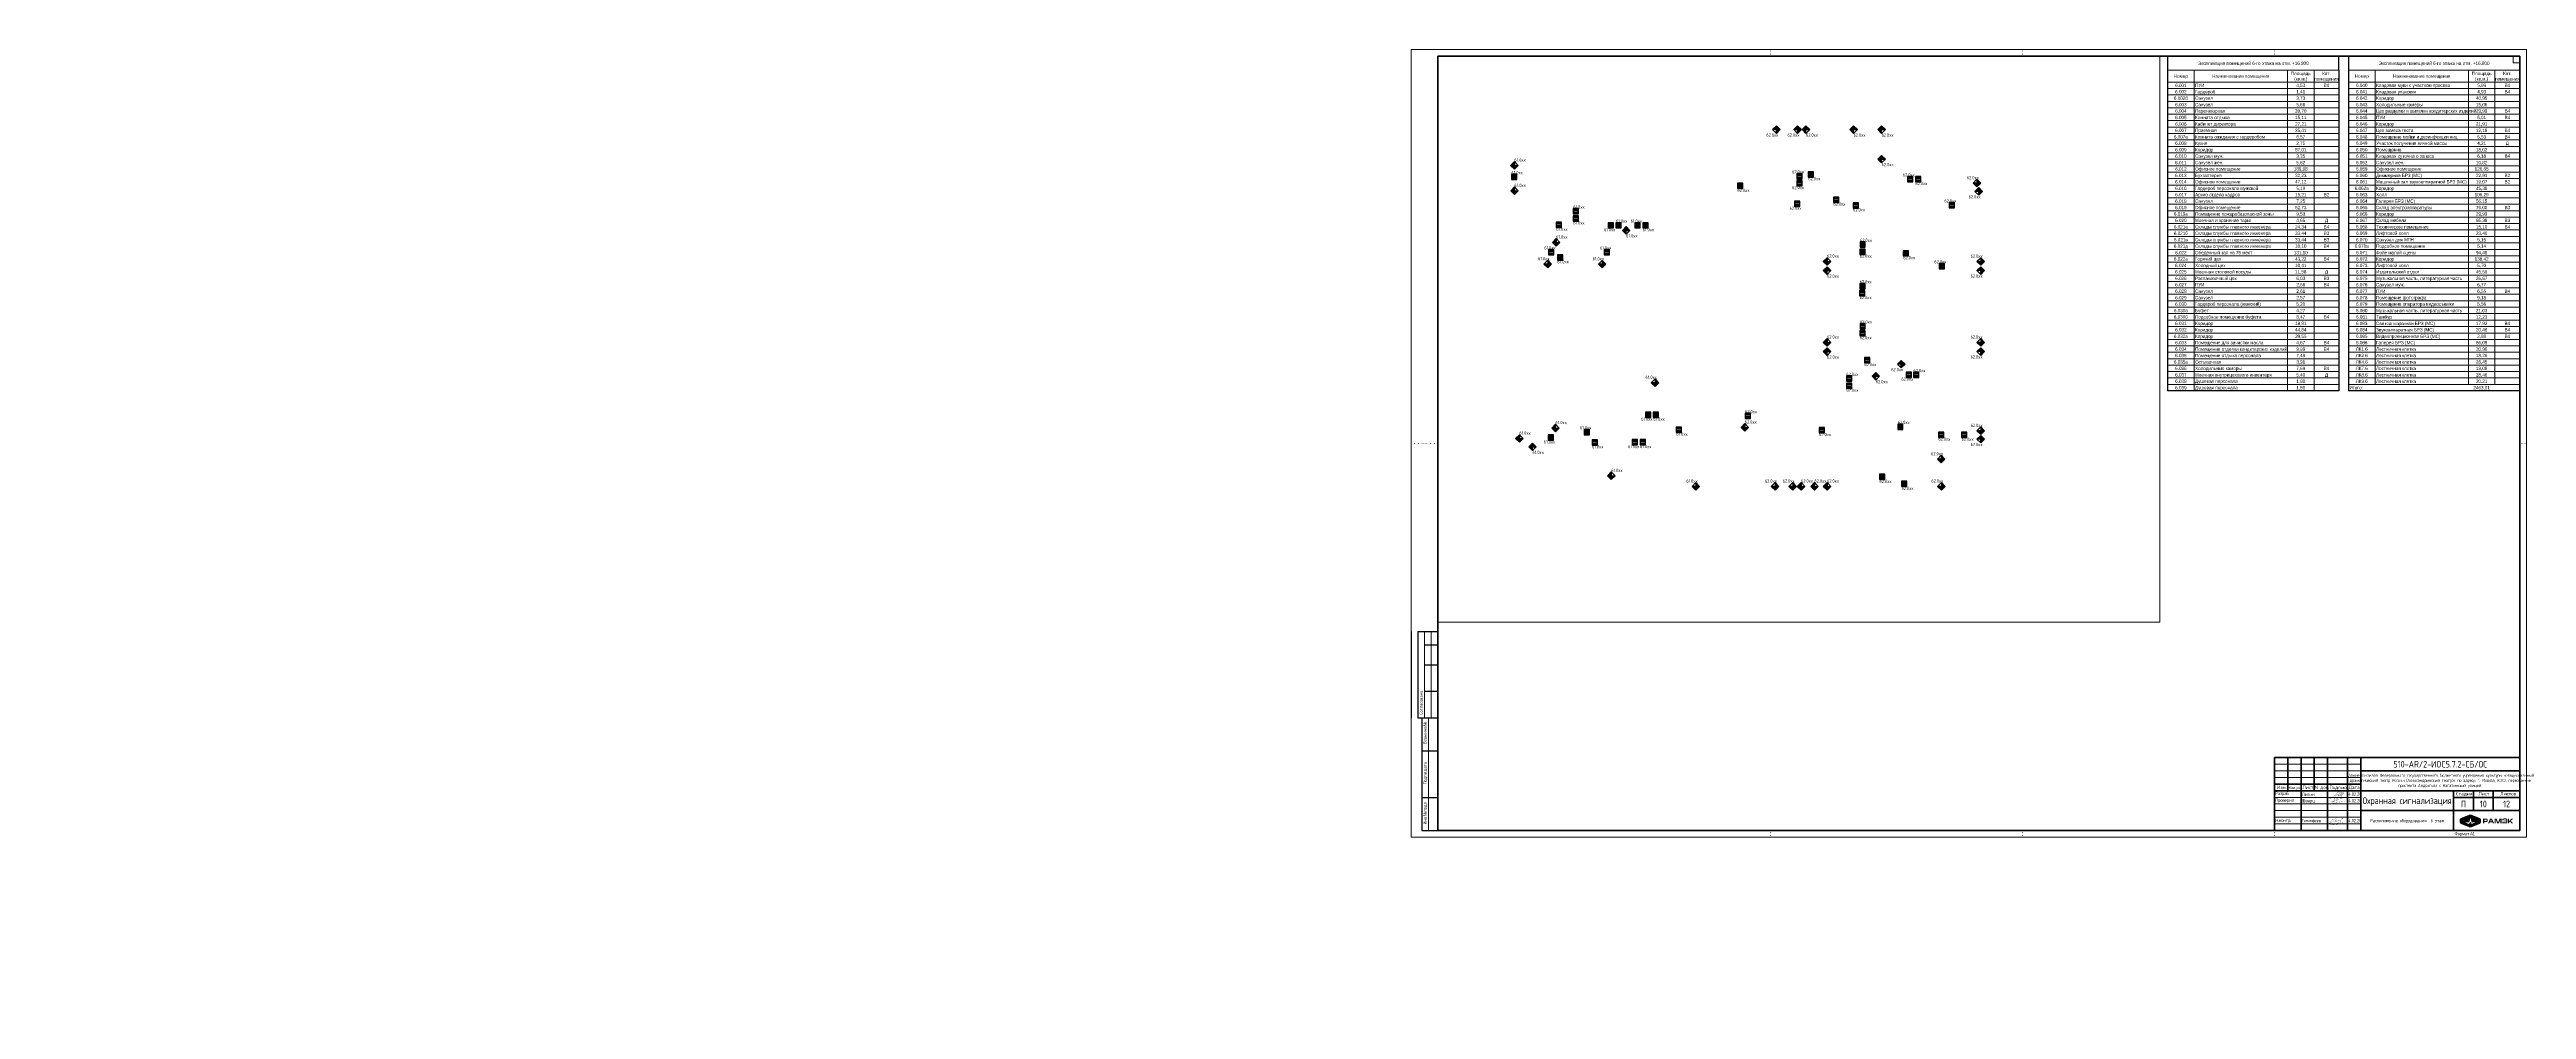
# Paper-space layout '6 этаж_А1' of a CAD drawing. Header units: millimetres. Extents: x -1027 to 841, y -130 to 594.
# The model-space entities are those that its viewports show. They can reach past a viewport. Long polylines and large blocks are cut down to what shows.
import ezdxf
from ezdxf.enums import TextEntityAlignment as Align

# ---------------------------------------------------------------- set-up
doc = ezdxf.new("R2010")
doc.units = ezdxf.units.MM
doc.linetypes.add('Точки', pattern=[1, 0, -1])
for name, color, linetype, lineweight in [('Графика спецификации', 7, 'Continuous', 9), ('Линии перегиба', 7, 'Точки', 9), ('Обычные линии', 7, 'Continuous', 25), ('Основные надписи', 7, 'Continuous', 9), ('Тонкие линии', 7, 'Continuous', 18), ('Черная_6__С', 7, 'Continuous', 50)]:
    doc.layers.add(name, color=color, linetype=linetype, lineweight=lineweight)
doc.layers.add('Охранная сигнализация', color=5, linetype='Continuous')
doc.layers.add('Штамп', color=250, linetype='Continuous')
doc.styles.add('-ISOCPEUR-', font='ISOCPEUR.TTF', dxfattribs={"width": 0.8, "height": 2.5})
doc.styles.add('Arial Narrow_3', font='Arial Narrow.ttf', dxfattribs={"height": 2.5})
doc.styles.add('Arial Narrow_7', font='Arial Narrow.ttf', dxfattribs={"width": 0.9, "height": 2.5})

# ---------------------------------------------------------------- blocks, each defined once
blk = doc.blocks.new('LOGO-RAMEC')
h = blk.add_hatch(color=160)
h.dxf.hatch_style = 1
h.paths.add_polyline_path([(13.7, 1.8), (7.7, 4.3, 0.200197), (6.4, 4.3), (0.4, 1.8, 0.302672), (0, 1.2), (0, -1.2, 0.302672), (0.4, -1.8), (6.4, -4.3, 0.200197), (7.7, -4.3), (13.7, -1.8, 0.302672), (14.2, -1.2), (14.2, 1.2, 0.302672)])
h.paths.add_polyline_path([(6, -0.5), (7.1, 3.6), (8.1, -0.5), (13.4, -0.5), (7.8, -2.8), (7.1, -1), (6.3, -2.8), (0.8, -0.5)], flags=16)
h = blk.add_hatch(color=160)
h.dxf.hatch_style = 1
h.paths.add_polyline_path([(18, 1.7), (17.5, 1.7), (16.6, 1.7, 0.414214), (16.4, 1.5), (16.4, 1.3), (16.4, 0.8), (16.4, 0.4), (16.4, -0.1), (16.4, -0.5), (16.4, -0.9), (16.4, -1.4), (16.4, -1.8), (16.8, -1.8), (17.2, -1.8), (17.2, -1.3), (17.2, -0.8), (17.5, -0.8), (17.9, -0.8), (18.2, -0.8), (18.6, -0.8), (19, -0.7), (19.3, -0.6), (19.5, -0.4), (19.7, 0), (19.7, 0.5), (19.7, 1), (19.5, 1.3), (19.3, 1.5), (19, 1.7), (18.6, 1.7)])
h.paths.add_polyline_path([(18.4, 1), (18.6, 1), (18.8, 0.9), (18.9, 0.8), (18.9, 0.7), (18.9, 0.5), (18.9, 0.3), (18.9, 0.1), (18.8, 0), (18.6, -0.1), (18.4, -0.1), (18.1, -0.1), (17.8, -0.1), (17.5, -0.1), (17.2, -0.1), (17.2, 0.5), (17.2, 1), (17.5, 1), (17.8, 1), (18.1, 1)], flags=16)
h.paths.add_polyline_path([(23.7, -0.5), (23.5, -0.1), (23.3, 0.4), (23.1, 0.8), (22.9, 1.3), (22.7, 1.6, 0.284079), (22.6, 1.7), (22.1, 1.7), (21.7, 1.7, 0.284079), (21.5, 1.6), (21.3, 1.3), (21.1, 0.8), (20.9, 0.4), (20.7, -0.1), (20.5, -0.5), (20.3, -0.9), (20.1, -1.4), (19.9, -1.8), (20.3, -1.8), (20.7, -1.8), (21, -1.4), (21.2, -0.9), (21.6, -0.9), (22.1, -0.9), (22.6, -0.9), (23.1, -0.9), (23.3, -1.4), (23.5, -1.8), (23.9, -1.8), (24.4, -1.8), (24.2, -1.4), (24, -1)])
h.paths.add_polyline_path([(22.7, -0.3), (22.4, -0.3), (22.1, -0.3), (21.8, -0.3), (21.5, -0.3), (21.6, 0.1), (21.8, 0.4), (21.9, 0.7), (22.1, 1.1), (22.1, 1.1), (22.3, 0.7), (22.4, 0.4), (22.6, 0.1)], flags=16)
h.paths.add_polyline_path([(24.7, -0.5), (24.7, -0.9), (24.7, -1.4), (24.7, -1.8), (25.1, -1.8), (25.4, -1.8), (25.4, -1.5), (25.4, -1.1), (25.4, -0.8), (25.4, -0.4), (25.4, -0.1), (25.4, 0.3), (25.4, 0.7), (25.4, 1), (25.6, 1), (25.7, 0.7), (25.8, 0.3), (26, -0.1), (26.1, -0.4), (26.2, -0.8), (26.4, -1.1), (26.5, -1.5), (26.6, -1.7, 0.314645), (26.8, -1.8), (27.2, -1.8), (27.6, -1.8, 0.311598), (27.8, -1.7), (27.9, -1.5), (28, -1.1), (28.2, -0.8), (28.3, -0.4), (28.4, -0.1), (28.6, 0.3), (28.7, 0.7), (28.8, 1), (28.9, 1), (28.9, 0.7), (28.9, 0.3), (28.9, -0.1), (28.9, -0.4), (28.9, -0.8), (28.9, -1.1), (28.9, -1.5), (28.9, -1.8), (29.3, -1.8), (29.7, -1.8), (29.7, -1.4), (29.7, -1), (29.7, -0.5), (29.7, -0.1), (29.7, 0.4), (29.7, 0.8), (29.7, 1.3), (29.7, 1.5, 0.414214), (29.5, 1.7), (29.4, 1.7), (29, 1.7), (28.6, 1.7), (28.4, 1.7, 0.319979), (28.2, 1.6), (28.2, 1.4), (28, 1), (27.9, 0.7), (27.8, 0.3), (27.6, -0.1), (27.5, -0.4), (27.4, -0.8), (27.2, -1.1), (27.2, -1.1), (27, -0.8), (26.9, -0.4), (26.8, -0.1), (26.6, 0.3), (26.5, 0.6), (26.4, 1), (26.2, 1.4), (26.2, 1.6, 0.311598), (26, 1.7), (25.8, 1.7), (25.4, 1.7), (25, 1.7), (24.9, 1.7, 0.414214), (24.7, 1.5), (24.7, 1.3), (24.7, 0.8), (24.7, 0.4), (24.7, -0.1)])
h.paths.add_polyline_path([(32.1, -1.8), (32.4, -1.8), (32.8, -1.8), (33.3, -1.8), (33.6, -1.7), (33.8, -1.4), (33.9, -1.1), (34, -0.6), (34, -0.1), (34, 0.5), (33.9, 1), (33.8, 1.4), (33.6, 1.6), (33.2, 1.7), (32.7, 1.8), (32.4, 1.8), (32.1, 1.8), (31.8, 1.8), (31.5, 1.8), (31, 1.7), (30.7, 1.6), (30.4, 1.4), (30.3, 1.1), (30.2, 0.5), (30.6, 0.5), (31, 0.5), (31, 0.7), (31.1, 0.9), (31.2, 1), (31.3, 1), (31.6, 1.1), (32.1, 1.1), (32.6, 1.1), (32.8, 1), (33, 1), (33.1, 0.9), (33.2, 0.7), (33.2, 0.4), (33.2, 0.3), (32.7, 0.3), (32.2, 0.3), (31.8, 0.3), (31.3, 0.3), (31.3, -0.3), (31.8, -0.3), (32.2, -0.3), (32.7, -0.3), (33.2, -0.3), (33.2, -0.5), (33.2, -0.8), (33.1, -0.9), (33, -1.1), (32.8, -1.1), (32.6, -1.1), (32.1, -1.1), (31.6, -1.1), (31.3, -1.1), (31.2, -1.1), (31.1, -1), (31, -0.8), (31, -0.6), (30.6, -0.6), (30.2, -0.6), (30.2, -1.1), (30.3, -1.5), (30.5, -1.7), (30.9, -1.8), (31.4, -1.8), (31.7, -1.8)])
h.paths.add_polyline_path([(34.5, -0.5), (34.5, -0.9), (34.5, -1.4), (34.5, -1.8), (34.8, -1.8), (35.2, -1.8), (35.2, -1.5), (35.2, -1.1), (35.2, -0.9), (35.5, -0.7), (35.8, -0.4), (36.1, -0.7), (36.4, -1.1), (36.8, -1.5), (37.2, -1.8), (37.7, -1.8), (38.3, -1.8), (37.8, -1.4), (37.3, -0.9), (36.8, -0.4), (36.3, 0.1), (36.8, 0.5), (37.3, 0.9), (37.8, 1.3), (38.2, 1.7), (37.7, 1.7), (37.1, 1.7), (36.7, 1.4), (36.4, 1.1), (36, 0.7), (35.2, 0), (35.2, 0.4), (35.2, 0.7), (35.2, 1.1), (35.2, 1.4), (35.2, 1.7), (34.8, 1.7), (34.5, 1.7), (34.5, 1.3), (34.5, 0.8), (34.5, 0.4), (34.5, -0.1)])
at = {"color": 160}
blk.add_lwpolyline([(6.4, -4.3), (0.4, -1.8, -0.302672), (0, -1.2), (0, 1.2, -0.302672), (0.4, 1.8), (6.4, 4.3, -0.200197), (7.7, 4.3), (13.7, 1.8, -0.302672), (14.2, 1.2), (14.2, -1.2, -0.302672), (13.7, -1.8), (7.7, -4.3, -0.200197)], format="xyb", close=True, dxfattribs=at)
blk.add_lwpolyline([(7.1, -1), (6.3, -2.8), (0.8, -0.5), (6, -0.5), (7.1, 3.6), (8.1, -0.5), (13.4, -0.5), (7.8, -2.8)], close=True, dxfattribs=at)
at = {"color": 160, "lineweight": 25, "const_width": 0.02}
for points in [[(17.2, -0.8), (17.5, -0.8), (17.9, -0.8), (18.2, -0.8), (18.6, -0.8), (19, -0.7), (19.3, -0.6), (19.5, -0.4), (19.7, 0), (19.7, 0.5), (19.7, 1), (19.5, 1.3), (19.3, 1.5), (19, 1.7), (18.6, 1.7), (18, 1.7), (17.5, 1.7), (16.6, 1.7, 0.414214), (16.4, 1.5), (16.4, 1.3), (16.4, 0.8), (16.4, 0.4), (16.4, -0.1), (16.4, -0.5), (16.4, -0.9), (16.4, -1.4), (16.4, -1.8), (16.8, -1.8), (17.2, -1.8), (17.2, -1.3)], [(20.7, -1.8), (21, -1.4), (21.2, -0.9), (21.6, -0.9), (22.1, -0.9), (22.6, -0.9), (23.1, -0.9), (23.3, -1.4), (23.5, -1.8), (23.9, -1.8), (24.4, -1.8), (24.2, -1.4), (24, -1), (23.7, -0.5), (23.5, -0.1), (23.3, 0.4), (23.1, 0.8), (22.9, 1.3), (22.7, 1.6, 0.284079), (22.6, 1.7), (22.1, 1.7), (21.7, 1.7, 0.284079), (21.5, 1.6), (21.3, 1.3), (21.1, 0.8), (20.9, 0.4), (20.7, -0.1), (20.5, -0.5), (20.3, -0.9), (20.1, -1.4), (19.9, -1.8), (20.3, -1.8)], [(24.7, 1.5), (24.7, 1.3), (24.7, 0.8), (24.7, 0.4), (24.7, -0.1), (24.7, -0.5), (24.7, -0.9), (24.7, -1.4), (24.7, -1.8), (25.1, -1.8), (25.4, -1.8), (25.4, -1.5), (25.4, -1.1), (25.4, -0.8), (25.4, -0.4), (25.4, -0.1), (25.4, 0.3), (25.4, 0.7), (25.4, 1), (25.6, 1), (25.7, 0.7), (25.8, 0.3), (26, -0.1), (26.1, -0.4), (26.2, -0.8), (26.4, -1.1), (26.5, -1.5), (26.6, -1.7, 0.314645), (26.8, -1.8), (27.2, -1.8), (27.6, -1.8, 0.311598), (27.8, -1.7), (27.9, -1.5), (28, -1.1), (28.2, -0.8), (28.3, -0.4), (28.4, -0.1), (28.6, 0.3), (28.7, 0.7), (28.8, 1), (28.9, 1), (28.9, 0.7), (28.9, 0.3), (28.9, -0.1), (28.9, -0.4), (28.9, -0.8), (28.9, -1.1), (28.9, -1.5), (28.9, -1.8), (29.3, -1.8), (29.7, -1.8), (29.7, -1.4), (29.7, -1), (29.7, -0.5), (29.7, -0.1), (29.7, 0.4), (29.7, 0.8), (29.7, 1.3), (29.7, 1.5, 0.414214), (29.5, 1.7), (29.4, 1.7), (29, 1.7), (28.6, 1.7), (28.4, 1.7, 0.319979), (28.2, 1.6), (28.2, 1.4), (28, 1), (27.9, 0.7), (27.8, 0.3), (27.6, -0.1), (27.5, -0.4), (27.4, -0.8), (27.2, -1.1), (27.2, -1.1), (27, -0.8), (26.9, -0.4), (26.8, -0.1), (26.6, 0.3), (26.5, 0.6), (26.4, 1), (26.2, 1.4), (26.2, 1.6, 0.311598), (26, 1.7), (25.8, 1.7), (25.4, 1.7), (25, 1.7), (24.9, 1.7, 0.414214)]]:
    blk.add_lwpolyline(points, format="xyb", close=True, dxfattribs=at)
for points in [[(17.2, -0.1), (17.2, 0.5), (17.2, 1), (17.5, 1), (17.8, 1), (18.1, 1), (18.4, 1), (18.6, 1), (18.8, 0.9), (18.9, 0.8), (18.9, 0.7), (18.9, 0.5), (18.9, 0.3), (18.9, 0.1), (18.8, 0), (18.6, -0.1), (18.4, -0.1), (18.1, -0.1), (17.8, -0.1), (17.5, -0.1)], [(21.5, -0.3), (21.6, 0.1), (21.8, 0.4), (21.9, 0.7), (22.1, 1.1), (22.1, 1.1), (22.3, 0.7), (22.4, 0.4), (22.6, 0.1), (22.7, -0.3), (22.4, -0.3), (22.1, -0.3), (21.8, -0.3)], [(31.3, 0.3), (31.3, -0.3), (31.8, -0.3), (32.2, -0.3), (32.7, -0.3), (33.2, -0.3), (33.2, -0.5), (33.2, -0.8), (33.1, -0.9), (33, -1.1), (32.8, -1.1), (32.6, -1.1), (32.1, -1.1), (31.6, -1.1), (31.3, -1.1), (31.2, -1.1), (31.1, -1), (31, -0.8), (31, -0.6), (30.6, -0.6), (30.2, -0.6), (30.2, -1.1), (30.3, -1.5), (30.5, -1.7), (30.9, -1.8), (31.4, -1.8), (31.7, -1.8), (32.1, -1.8), (32.4, -1.8), (32.8, -1.8), (33.3, -1.8), (33.6, -1.7), (33.8, -1.4), (33.9, -1.1), (34, -0.6), (34, -0.1), (34, 0.5), (33.9, 1), (33.8, 1.4), (33.6, 1.6), (33.2, 1.7), (32.7, 1.8), (32.4, 1.8), (32.1, 1.8), (31.8, 1.8), (31.5, 1.8), (31, 1.7), (30.7, 1.6), (30.4, 1.4), (30.3, 1.1), (30.2, 0.5), (30.6, 0.5), (31, 0.5), (31, 0.7), (31.1, 0.9), (31.2, 1), (31.3, 1), (31.6, 1.1), (32.1, 1.1), (32.6, 1.1), (32.8, 1), (33, 1), (33.1, 0.9), (33.2, 0.7), (33.2, 0.4), (33.2, 0.3), (32.7, 0.3), (32.2, 0.3), (31.8, 0.3)], [(35.2, 1.7), (34.8, 1.7), (34.5, 1.7), (34.5, 1.3), (34.5, 0.8), (34.5, 0.4), (34.5, -0.1), (34.5, -0.5), (34.5, -0.9), (34.5, -1.4), (34.5, -1.8), (34.8, -1.8), (35.2, -1.8), (35.2, -1.5), (35.2, -1.1), (35.2, -0.9), (35.5, -0.7), (35.8, -0.4), (36.1, -0.7), (36.4, -1.1), (36.8, -1.5), (37.2, -1.8), (37.7, -1.8), (38.3, -1.8), (37.8, -1.4), (37.3, -0.9), (36.8, -0.4), (36.3, 0.1), (36.8, 0.5), (37.3, 0.9), (37.8, 1.3), (38.2, 1.7), (37.7, 1.7), (37.1, 1.7), (36.7, 1.4), (36.4, 1.1), (36, 0.7), (35.2, 0), (35.2, 0.4), (35.2, 0.7), (35.2, 1.1), (35.2, 1.4)]]:
    blk.add_lwpolyline(points, close=True, dxfattribs=at)
blk = doc.blocks.new('Лепин')
at = {"color": 172, "const_width": 0.107}
blk.add_lwpolyline([(1.2, -0.9), (1.9, -0.6), (2.4, -0.3), (3.2, 0.1), (4.2, 0.7), (5.2, 1.4), (6.4, 2.2), (8.5, 3.7), (9.6, 4.6), (10.3, 5.3), (10.3, 5.6), (10.1, 5.6), (9.7, 5.5), (9.2, 5.2), (8.1, 4.2), (7.1, 3.2), (6.4, 2.4), (5.8, 1.7), (5.8, 1.4), (5.9, 1.3), (6.3, 1.3), (7.5, 2), (8.8, 3), (10, 3.9), (10.1, 4.1), (9.9, 4.1), (9.5, 3.8), (9.1, 3.3), (8.6, 2.6), (8.2, 2.1), (8, 1.6), (8, 1.4), (8, 1.2), (8.5, 1.2), (8.8, 1.4), (11.1, 3.8), (11.1, 3.9), (10.9, 3.8), (10.4, 3.3), (10, 2.7), (9.8, 2), (9.7, 1.6), (9.9, 1.4), (10.7, 1.7), (11.6, 2.5), (12, 3.1), (12, 3.4), (11.7, 3.4), (11.1, 3.1), (10.8, 2.4), (10.5, 1.5), (10.5, 1.1), (10.6, 0.6), (11, 0.1), (11.3, -0.2), (11.3, -0.4), (11.2, -0.6), (10.7, -0.6), (9.9, -0.6), (8.1, -0.4), (7.2, -0.4), (6.4, -0.4), (5.9, -0.4), (5.8, -0.5), (5.9, -0.6), (6.9, -0.3), (8.4, 0.5), (9.7, 1.3), (12.7, 3.4)], dxfattribs=at)
blk = doc.blocks.new('Тимофеев')
at = {"color": 184, "ltscale": 200, "const_width": 0.1}
for points in [[(2.1, 1.6), (1.6, 1.5), (1.2, 1.2), (1.1, 1), (1.1, 0.7), (1.3, 0.6), (1.5, 0.5), (1.7, 0.5), (2, 0.6), (2.3, 0.9), (2.8, 1.5), (3.4, 2.4), (3.6, 2.9), (3.7, 3.2), (3.7, 3.5)], [(5, 3), (4.4, 2), (4.4, 1.8), (4.4, 1.7), (4.4, 1.6), (4.5, 1.6), (4.7, 1.7), (5.2, 2.1), (5.5, 2.4), (5.8, 2.8), (6, 2.9), (5.7, 2.5), (5.5, 2.1), (5.4, 1.8), (5.5, 1.7), (5.6, 1.7), (5.7, 1.8), (5.9, 2), (6.2, 2.2), (6.5, 2.5), (6.7, 2.7), (6.4, 2.3), (6.3, 2), (6.3, 1.8), (6.4, 1.7), (6.6, 1.8), (6.9, 1.9), (7.3, 2.3), (7.7, 2.6), (7.6, 2.5), (7.5, 2.4), (7.4, 2.2), (7.3, 2), (7.3, 1.9), (7.3, 1.9), (7.4, 1.9), (7.6, 1.9), (7.7, 2), (7.9, 2.1), (8, 2.3), (8.3, 2.5), (8.5, 2.7), (8.6, 2.8), (8.7, 2.9), (8.8, 3), (8.7, 2.9), (8.6, 2.8), (8.5, 2.6), (8.4, 2.5), (8.3, 2.3), (8.3, 2.1), (8.3, 2), (8.4, 2), (8.5, 2), (8.6, 2), (8.8, 2.2), (8.9, 2.3), (9.2, 2.5), (9.4, 2.7), (9.6, 3), (9.5, 2.9), (9.4, 2.6), (9.3, 2.5), (9.3, 2.4), (9.3, 2.3), (9.3, 2.2), (9.4, 2.1), (9.6, 2.1), (10, 2.7), (10.4, 3.1), (10.7, 3.4), (10.9, 3.6), (11.1, 3.9), (11, 3.8), (11.2, 4), (11.4, 4.2), (11.6, 4.5), (11.7, 4.6), (12, 5.1), (12, 5.1), (12, 5.1), (12.1, 5.3), (12.2, 5.4), (12.1, 5.5), (12.1, 5.6), (12, 5.7), (11.9, 5.7), (11.8, 5.7), (11.7, 5.6), (11.6, 5.5), (11.5, 5.5), (11.5, 5.4), (11.4, 5.2), (11.3, 5.1), (11.3, 5), (11.2, 4.9), (11.2, 4.8), (11.1, 4.7), (11.1, 4.5), (11, 4.3), (10.9, 4.2), (10.9, 4.2), (10.8, 3.9), (10.8, 3.9), (10.7, 3.7), (10.7, 3.6), (10.6, 3.4), (10.3, 3.1), (10.2, 2.8), (10, 2.6), (9.8, 2.3), (9.7, 1.9), (9.6, 1.7), (9.5, 1.6), (9.4, 1.4), (9.3, 1.2), (9.1, 1), (9, 0.8), (8.9, 0.6), (8.8, 0.5), (8.7, 0.3), (8.6, 0.2), (8.4, 0.1), (8.3, 0), (8.2, -0.1), (7.9, -0.2), (7.8, -0.3), (7.6, -0.3), (7.4, -0.4), (7.3, -0.5), (7.2, -0.5), (7.1, -0.5), (6.8, -0.5), (6.5, -0.5), (6.3, -0.6), (6, -0.6), (5.9, -0.6), (5.6, -0.6), (5.4, -0.5), (5.4, -0.5), (5.4, -0.5), (5.4, -0.5), (4, -0.5), (4, -0.5), (4, -0.5), (4, -0.5), (3.6, -0.5), (3, -0.6), (3, -0.6), (2.7, -0.6), (2.5, -0.6), (2.5, -0.5), (2.6, -0.5), (2.7, -0.5), (2.9, -0.5), (3.1, -0.4), (3.4, -0.4), (3.6, -0.3), (3.8, -0.3), (4.1, -0.2), (4.1, -0.2), (4.4, -0.1), (4.4, -0.1), (4.4, -0.1), (4.7, -0.1), (5.4, 0.1), (5.4, 0.1), (5.4, 0.1), (5.4, 0.1), (5.9, 0.2), (6.2, 0.2), (6.6, 0.3), (6.8, 0.4), (6.8, 0.4), (7.3, 0.5), (7.3, 0.5), (7.7, 0.6), (7.7, 0.6), (7.9, 0.7), (8, 0.7), (8.3, 0.8), (8.6, 0.8), (8.8, 0.9), (8.9, 0.9), (9.3, 0.9), (9.5, 1), (9.7, 1), (10, 1.1), (10.2, 1.1), (10.4, 1.1), (10.5, 1.1), (10.6, 1.2), (10.8, 1.2), (11.1, 1.3), (11.4, 1.3), (11.7, 1.4), (12, 1.4), (12.3, 1.4), (12.4, 1.5), (12.6, 1.5)], [(2.9, 2.5), (2.9, 2.5), (2.8, 2.5), (2.8, 2.7), (3.1, 2.8), (3.6, 3), (4.3, 3.1), (4.8, 3.3), (5.7, 3.7), (6.1, 3.9), (6.4, 4.1), (6.7, 4.4), (6.9, 4.7), (6.9, 5), (6.9, 5.1), (6.8, 5.1), (6.6, 5), (6.2, 4.6), (5.7, 4.2)], [(3.2, 1.2), (3.5, 1.7), (4, 2.4), (4.2, 2.8)]]:
    blk.add_lwpolyline(points, dxfattribs=at)
blk = doc.blocks.new('Шварц')
at = {"color": 174, "ltscale": 200, "const_width": 0.1}
blk.add_lwpolyline([(3.4, 4.8), (3.4, 4.6), (3.4, 4.2), (3.4, 3.9), (3.3, 3.6), (3.4, 3.4), (3.4, 3.4), (3.4, 3.3), (3.4, 3.1), (3.4, 2.8), (3.4, 2.7), (3.4, 2.5), (3.5, 2.4), (3.5, 2.2), (3.6, 2), (3.7, 1.9), (3.7, 1.8), (3.8, 1.6), (3.8, 1.5), (3.8, 1.4), (3.7, 1.4), (3.6, 1.4), (3.4, 1.5), (3.3, 1.6), (3.2, 1.7), (3, 1.7), (2.9, 1.8), (2.6, 1.9), (2.4, 2), (2.3, 2.1), (2.2, 2.1), (2, 2.2), (1.9, 2.3), (1.8, 2.4), (1.7, 2.6), (1.6, 2.6), (1.5, 2.7), (1.4, 2.8), (1.4, 2.8), (1.3, 2.9), (1.2, 3), (1.1, 3.2), (1.1, 3.2), (1.1, 3.3), (1.1, 3.5), (1.1, 3.5), (1.1, 3.7), (1.2, 3.8), (1.3, 3.9), (1.4, 3.9), (1.5, 4), (1.7, 4), (1.8, 4.1), (1.9, 4.1), (2, 4.2), (2.1, 4.3), (2.2, 4.3), (2.4, 4.3), (2.5, 4.4), (2.6, 4.4), (2.7, 4.4), (2.9, 4.5), (3.1, 4.6), (3.3, 4.6), (3.5, 4.7), (3.7, 4.7), (3.8, 4.8), (4, 4.8), (4.2, 4.9), (4.4, 4.9), (4.5, 5), (4.6, 5), (4.8, 5), (4.9, 5), (5, 5), (5.2, 5.1), (5.4, 5.1), (5.5, 5.1), (5.7, 5.2), (5.8, 5.2), (5.8, 5.2), (5.9, 5.3), (5.9, 5.4), (5.9, 5.4), (5.8, 5.4), (5.7, 5.4), (5.6, 5.3), (5.6, 5.2), (5.5, 5), (5.4, 4.9), (5.4, 4.9), (5.3, 4.8), (5.3, 4.6), (5.2, 4.4), (5.1, 4.3), (5, 4.2), (4.9, 4.1), (4.8, 3.9), (4.8, 3.8), (4.8, 3.7), (4.7, 3.6), (4.7, 3.5), (4.6, 3.4), (4.6, 3.2), (4.5, 3), (4.5, 2.9), (4.5, 2.8), (4.4, 2.6), (4.4, 2.5), (4.3, 2.4), (4.3, 2.3), (4.3, 2.1), (4.3, 1.9), (4.2, 1.7), (4.3, 1.6), (4.3, 1.5), (4.4, 1.6), (4.4, 1.6), (4.5, 1.7), (4.6, 1.8), (4.6, 1.9), (4.7, 2), (4.7, 2.1), (4.8, 2.3), (4.9, 2.3), (4.9, 2.4), (4.9, 2.5), (5, 2.6), (5, 2.8), (5.1, 2.9), (5.1, 3), (5.2, 3.1), (5.3, 3.2), (5.3, 3.3), (5.3, 3.3), (5.4, 3.4), (5.4, 3.6), (5.5, 3.7), (5.5, 3.8), (5.5, 3.9), (5.6, 4), (5.6, 4.1), (5.6, 4.2), (5.6, 4.3), (5.6, 4.4), (5.6, 4.2), (5.6, 4.1), (5.6, 4.1), (5.6, 4), (5.6, 4), (5.5, 3.9), (5.5, 3.7), (5.5, 3.6), (5.5, 3.5), (5.4, 3.4), (5.4, 3.3), (5.4, 3.2), (5.4, 3.1), (5.3, 3), (5.3, 2.9), (5.3, 2.8), (5.3, 2.7), (5.2, 2.6), (5.2, 2.5), (5.2, 2.4), (5.2, 2.3), (5.2, 2.2), (5.2, 2), (5.2, 2), (5.2, 2), (5.3, 2), (5.4, 2), (5.5, 2.1), (5.5, 2.1), (5.6, 2.3), (5.7, 2.3), (5.7, 2.4), (5.7, 2.5), (5.8, 2.6), (5.8, 2.6), (5.9, 2.7), (6, 2.8), (6, 2.9), (6.1, 3), (6.2, 3.1), (6.3, 3.2), (6.3, 3.3), (6.4, 3.4), (6.4, 3.4), (6.5, 3.6), (6.5, 3.6), (6.6, 3.7), (6.7, 3.9), (6.7, 4), (6.8, 4.1), (6.8, 4.2), (6.8, 4.3), (6.9, 4.4), (6.9, 4.5), (6.9, 4.4), (6.8, 4.4), (6.7, 4.2), (6.7, 4.1), (6.6, 4), (6.6, 3.9), (6.5, 3.8), (6.5, 3.6), (6.4, 3.5), (6.4, 3.4), (6.4, 3.4), (6.3, 3.3), (6.3, 3.2), (6.3, 3.2), (6.2, 3.1), (6.2, 3), (6.1, 2.8), (6.1, 2.7), (6.2, 2.6), (6.2, 2.5), (6.2, 2.5), (6.3, 2.5), (6.4, 2.6), (6.4, 2.6), (6.6, 2.7), (6.7, 2.8), (6.7, 2.9), (6.7, 2.9), (6.8, 3), (6.9, 3.2), (7, 3.3), (7.2, 3.5), (7.3, 3.7), (7.4, 3.8), (7.5, 3.8), (7.6, 4), (7.7, 4.1), (7.7, 4.3), (7.8, 4.4), (7.9, 4.4), (7.9, 4.5), (8, 4.6), (8, 4.7), (8.1, 4.8), (8.1, 4.9), (8.2, 5), (8.3, 5.1), (8.3, 5.2), (8.3, 5.3), (8.3, 5.4), (8.3, 5.4), (8.2, 5.4), (8.2, 5.3), (8.1, 5.2), (8.1, 5.1), (8, 5), (8, 4.9), (7.9, 4.9), (7.9, 4.8), (7.8, 4.6), (7.7, 4.5), (7.7, 4.4), (7.6, 4.3), (7.6, 4.2), (7.5, 4.1), (7.4, 4), (7.4, 3.9), (7.3, 3.8), (7.3, 3.7), (7.2, 3.6), (7.2, 3.5), (7.1, 3.5), (7.1, 3.4), (7.1, 3.3), (7, 3.2), (6.9, 3.1), (6.9, 3.1), (6.9, 3), (6.9, 2.9), (6.9, 2.8), (6.9, 2.7), (7, 2.7), (7, 2.6), (7, 2.6), (7.1, 2.6), (7.2, 2.6), (7.2, 2.7), (7.3, 2.7), (7.4, 2.7), (7.4, 2.7), (7.5, 2.8), (7.6, 2.8), (7.6, 2.8), (7.7, 2.9), (7.8, 2.9), (7.8, 3), (8, 3.1), (8.1, 3.2), (8.1, 3.3), (8, 3.4), (7.9, 3.5), (7.8, 3.5), (7.7, 3.5), (7.6, 3.4), (7.5, 3.4), (7.5, 3.3), (7.6, 3.3), (7.7, 3.2), (7.8, 3.2), (8, 3.2), (8.1, 3.2), (8.1, 3.3), (8.2, 3.3), (8.3, 3.3), (8.4, 3.3), (8.5, 3.3), (8.7, 3.3), (8.8, 3.3), (8.9, 3.3), (9.1, 3.3), (9.2, 3.3), (9.3, 3.3), (9.3, 3.3), (9.4, 3.3), (9.5, 3.3), (9.6, 3.3), (9.8, 3.3), (9.8, 3.2), (9.9, 3.2), (10.1, 3.2), (10.1, 3.2), (10.2, 3.2), (10.2, 3.1), (10.2, 3), (10.2, 3), (10.2, 2.8), (10.1, 2.8), (10, 2.7), (9.9, 2.6), (9.9, 2.6), (9.7, 2.5), (9.6, 2.4), (9.5, 2.4), (9.5, 2.4), (9.2, 2.3), (9.1, 2.2), (8.9, 2.1), (8.8, 2), (8.7, 2), (8.5, 1.9), (8.3, 1.8), (8.2, 1.8), (8, 1.7), (7.6, 1.6), (7.4, 1.5), (7.2, 1.5), (7, 1.4), (6.8, 1.3), (6.5, 1.2), (6.3, 1.1), (6.3, 1.1), (6, 1), (5.9, 1), (5.6, 0.9), (5.4, 0.8), (5, 0.7), (4.7, 0.6), (4.5, 0.5), (4.3, 0.5), (4, 0.4), (3.9, 0.3), (3.6, 0.2), (3.3, 0.1), (3.1, 0.1), (2.9, 0), (2.5, -0.1), (2.2, -0.2), (2.2, -0.2), (2.1, -0.3), (2.1, -0.3), (2.3, -0.2), (2.6, -0.2), (2.7, -0.1), (3.1, 0), (3.4, 0), (3.9, 0.2), (4.3, 0.3), (4.4, 0.3), (4.8, 0.5), (4.9, 0.5), (6, 0.7), (6, 0.8), (6.2, 0.8), (6.8, 0.9), (7.1, 0.9), (7.4, 1), (7.6, 1.1), (7.9, 1.2), (8.2, 1.2), (8.2, 1.2), (8.4, 1.3), (8.6, 1.3), (8.9, 1.3), (9.2, 1.4), (9.4, 1.4), (9.6, 1.5), (9.9, 1.5), (10.2, 1.6), (10.4, 1.6), (10.6, 1.6), (11.2, 1.7), (11.4, 1.7), (11.6, 1.8), (12.1, 1.8), (12.3, 1.8), (12.7, 1.9), (13.1, 2), (13.4, 2), (13.7, 2), (13.9, 2.1)], dxfattribs=at)
blk = doc.blocks.new('Рамка 2')
at = {"layer": 'Штамп', "color": 7, "linetype": 'Continuous', "lineweight": 15}
for p, q in [((-120, 50), (-185, 50)), ((-120, 45), (-185, 45)), ((-120, 40), (-185, 40)), ((-120, 25), (-185, 25)), ((-120, 20), (-185, 20)), ((-120, 15), (-185, 15)), ((-120, 10), (-185, 10)), ((-120, 5), (-185, 5))]:
    blk.add_line(p, q, dxfattribs=at)
at = {"layer": 'Штамп', "color": 7, "linetype": 'Continuous', "lineweight": 35}
for p, q in [((-175, 55), (-175, 30)), ((-165, 55), (-165, 0)), ((-155, 55), (-155, 30)), ((-145, 55), (-145, 0)), ((-130, 55), (-130, 0)), ((-120, 55), (-120, 0)), ((-120, 45), (-120, 45)), ((0, 45), (-120, 45)), ((-120, 35), (-185, 35)), ((0, 30), (-185, 30)), ((-50, 30), (-50, 0)), ((0, 25), (-50, 25)), ((-35, 30), (-35, 15)), ((-20, 30), (-20, 15)), ((0, 15), (-120, 15))]:
    blk.add_line(p, q, dxfattribs=at)
at = {"layer": 'Штамп', "color": 7, "linetype": 'Continuous', "lineweight": 35, "flags": 128}
blk.add_lwpolyline([(-185, 55), (0, 55), (0, 0), (-185, 0)], close=True, dxfattribs=at)
at = {"xscale": 1.040056588551762, "yscale": 1.040056588551762, "zscale": 1.040056588551762}
blk.add_blockref('LOGO-RAMEC', (-44.7, 7.2), dxfattribs=at)
at = {"layer": 'Defpoints'}
for name, p in [('Шварц', (-145, 20)), ('Тимофеев', (-145, 5))]:
    blk.add_blockref(name, p, dxfattribs=at)
at = {"layer": 'Defpoints', "color": 172}
blk.add_blockref('Лепин', (-145, 25), dxfattribs=at)
at = {"style": '-ISOCPEUR-', "width": 0.8, "flags": 8}
for tag, height, p in [('PROJECTNUMBER', 5, (-60, 50)), ('DATE', 2.5, (-125, 27.5)), ('DATE', 2.5, (-125, 22.5)), ('SYSTEM', 5, (-85, 22.5)), ('PHASE', 5, (-42.5, 20)), ('LIST', 5, (-27.5, 20)), ('DATE', 2.5, (-125, 7.5)), ('LAYOUTDESC', 2.5, (-85, 7.5))]:
    blk.add_attdef(tag, text='', height=height, dxfattribs=at).set_placement(p, align=Align.MIDDLE_CENTER)
at = {"style": '-ISOCPEUR-', "width": 0.8}
blk.add_attdef('LISTS', text='', height=5, dxfattribs=at).set_placement((-10, 20), align=Align.MIDDLE_CENTER)
at = {"layer": 'Штамп', "color": 7, "linetype": 'Continuous', "lineweight": 20, "style": '-ISOCPEUR-'}
for s, height, p in [('Изм.', 2.5, (-183.1, 31.3)), ('Кол.уч.', 2, (-174.1, 31.3)), ('Лист', 2.5, (-164, 31.3)), ('N док.', 2.5, (-154.6, 31.3)), ('Подпись', 2.5, (-143.5, 31.2)), ('Дата', 2.5, (-129.1, 31.3)), ('Стадия', 2.5, (-48, 26.5)), ('Лист', 2.5, (-31.3, 26.5)), ('Листов', 2.5, (-14.8, 26.5))]:
    blk.add_text(s, height=height, dxfattribs=at).set_placement(p)
at = {"layer": 'Штамп', "color": 9, "ltscale": 14.285714, "insert": (-60, 37.5), "char_height": 2.5, "width": 120, "attachment_point": 5, "style": '-ISOCPEUR-'}
blk.add_mtext('{\\H0.91667x;\\C256;Здание филиала Федерального государственного бюджетного учреждения культуры «Национальный драматический театр России (Александринский театр)» по адресу: г. Москва, ЮАО, пересечение проспекта Андропова с Нагатинской улицей.}', dxfattribs=at)
at = {"layer": 'Штамп', "color": 7, "linetype": 'Continuous', "lineweight": 20, "char_height": 2.5, "width": 19, "attachment_point": 4, "style": '-ISOCPEUR-'}
for s, insert in [('Разраб.', (-184.4, 27.6)), ('Проверил', (-184.4, 22.6)), ('Лепин', (-164.4, 27.2)), ('Шварц', (-164.4, 22.2)), ('Н.контр.', (-184.3, 7.4)), ('Тимофеев', (-164.4, 7.2))]:
    blk.add_mtext(s, dxfattribs=dict(at, insert=insert))
blk = doc.blocks.new('_ЛИ__Форма 3_ Графическая часть - А1А-4542602-План -2-го этажа на отм_ -16_650')
at = {"layer": 'Линии перегиба'}
for p, q in [((271, 594), (271, 589)), ((461, 594), (461, 589)), ((651, 594), (651, 589)), ((841, 594), (841, 589)), ((20, 297), (0, 297)), ((841, 297), (836, 297)), ((271, 0), (271, 5)), ((461, 0), (461, 5)), ((651, 0), (651, 5)), ((841, 0), (841, 5))]:
    blk.add_line(p, q, dxfattribs=at)
at = {"layer": 'Обычные линии'}
for p, q in [((0, 155), (0, 90)), ((5, 155), (5, 90)), ((5, 155), (20, 155)), ((10, 145), (20, 145)), ((10, 130), (20, 130)), ((10, 110), (20, 110)), ((5, 90), (20, 90)), ((8, 90), (8, 5)), ((8, 65), (20, 65)), ((8, 30), (20, 30)), ((8, 5), (20, 5))]:
    blk.add_line(p, q, dxfattribs=at)
at = {"layer": 'Основные надписи'}
for p, q in [((831, 589), (831, 584)), ((831, 584), (836, 584))]:
    blk.add_line(p, q, dxfattribs=at)
at = {"layer": 'Тонкие линии', "lineweight": 9}
for p, q in [((0, 594), (0, 0)), ((0, 594), (841, 594)), ((841, 594), (841, 0)), ((10, 155), (10, 90)), ((15, 155), (15, 90)), ((13, 90), (13, 5)), ((841, 0), (0, 0))]:
    blk.add_line(p, q, dxfattribs=at)
at = {"layer": 'Черная_6__С'}
for p, q in [((20, 589), (20, 5)), ((836, 589), (20, 589)), ((836, 5), (836, 589)), ((20, 5), (836, 5)), ((786, 5), (836, 5)), ((836, 5), (836, 10))]:
    blk.add_line(p, q, dxfattribs=at)
at = {"layer": 'Основные надписи', "char_height": 2.5, "attachment_point": 1, "rotation": 90}
for s, insert, width, style in [('Согласовано', (6.2, 92.5), 18.832, '-ISOCPEUR-'), ('\\fArial Narrow|b0|i0|c204|p34|;\\W.9;№', (9.2, 83.5), 3.391, '-ISOCPEUR-'), ('Взам', (9.2, 70.3), 7.432, '-ISOCPEUR-'), ('инв', (9.2, 77.8), 5.123, '-ISOCPEUR-'), ('. ', (9.2, 82), 1.732, '-ISOCPEUR-'), ('. ', (9.2, 76.4), 1.732, '-ISOCPEUR-'), ('Подп', (9.2, 39.9), 7.504, '-ISOCPEUR-'), ('\\fArial Narrow|b0|i0|c204|p34|;\\W.9;и', (9.2, 47.5), 1.732, '-ISOCPEUR-'), ('дата', (9.2, 49.7), 6.71, '-ISOCPEUR-'), ('. ', (9.2, 46.1), 1.732, '-ISOCPEUR-'), ('подл', (9.2, 19.3), 7.071, '-ISOCPEUR-'), ('\\fArial Narrow|b0|i0|c204|p34|;\\W.9;.', (9.2, 25.1), 0.866, 'Arial Narrow_7'), ('\\fArial Narrow|b0|i0|c204|p34|;\\W.9;№', (9.2, 15.7), 3.391, '-ISOCPEUR-'), ('Инв', (9.2, 9.7), 5.628, '-ISOCPEUR-'), ('. ', (9.2, 14.3), 1.732, 'Arial Narrow_7'), ('\\fArial Narrow|b0|i0|c204|p34|;\\W.9; ', (-1026.8, -41.2), 0.866, 'Arial Narrow_7'), ('\\fArial Narrow|b0|i0|c204|p34|;\\W.9; ', (-1021.8, -41.2), 0.866, 'Arial Narrow_7'), ('\\fArial Narrow|b0|i0|c204|p34|;\\W.9; ', (-1023.8, -99.5), 0.866, 'Arial Narrow_7'), ('\\fArial Narrow|b0|i0|c204|p34|;\\W.9; ', (-1023.8, -130), 0.866, 'Arial Narrow_7')]:
    blk.add_mtext(s, dxfattribs=dict(at, insert=insert, width=width, style=style))
at = {"layer": 'Основные надписи', "char_height": 2.5, "attachment_point": 1, "style": '-ISOCPEUR-'}
for s, insert, width in [('Формат', (786.8, 3.9), 12.426), (': ', (797, 3.9), 1.924), ('\\fArial Narrow|b0|i0|c204|p34|;А', (798.6, 3.9), 2.325), ('\\fArial Narrow|b0|i0|c204|p34|;1', (800.5, 3.9), 1.924)]:
    blk.add_mtext(s, dxfattribs=dict(at, insert=insert, width=width))
blk = doc.blocks.new('*U12')
h = blk.add_hatch(color=256)
h.dxf.hatch_style = 1
h.paths.add_polyline_path([(-2.8, 0), (-5.7, 2.8), (-2.8, 2.8), (-2.8, 5.7), (0, 2.8)])
for points in [[(-2.8, 0), (-5.7, 2.8), (-2.8, 5.7), (0, 2.8)], [(-2.8, 2.8), (-5.7, 2.8), (-2.8, 5.7), (-2.8, 2.8)]]:
    blk.add_lwpolyline(points, close=True)
at = {"style": '-ISOCPEUR-', "width": 0.8}
blk.add_attdef('ADDR', (-2.8, 5.7), '', height=2.5, dxfattribs=at)
blk = doc.blocks.new('*U22')
h = blk.add_hatch(color=256)
h.dxf.hatch_style = 1
h.paths.add_polyline_path([(0, -2.7), (0, -4), (4, -4), (4, -2.7)])
h.paths.add_polyline_path([(0, 0), (0, -1.3), (4, -1.3), (4, 0)])
for points in [[(0, -4), (4, -4), (4, 0), (0, 0)], [(0, -1.3), (4, -1.3), (4, 0), (0, 0)], [(0, -4), (4, -4), (4, -2.7), (0, -2.7)]]:
    blk.add_lwpolyline(points, close=True)
at = {"style": '-ISOCPEUR-', "width": 0.8}
blk.add_attdef('ADDR', (0, -4), '', height=2.5, dxfattribs=at)
blk = doc.blocks.new('*U13')
h = blk.add_hatch(color=256)
h.dxf.hatch_style = 1
h.paths.add_polyline_path([(2.8, 0), (5.7, 2.8), (2.8, 2.8), (2.8, 5.7), (0, 2.8)])
for points in [[(2.8, 0), (5.7, 2.8), (2.8, 5.7), (0, 2.8)], [(2.8, 2.8), (5.7, 2.8), (2.8, 5.7), (2.8, 2.8)]]:
    blk.add_lwpolyline(points, close=True)
at = {"style": '-ISOCPEUR-', "width": 0.8}
blk.add_attdef('ADDR', (2.8, 5.7), '', height=2.5, dxfattribs=at)
blk = doc.blocks.new('*U14')
h = blk.add_hatch(color=256)
h.dxf.hatch_style = 1
h.paths.add_polyline_path([(2.8, 0), (5.7, -2.8), (2.8, -2.8), (2.8, -5.7), (0, -2.8)])
for points in [[(2.8, 0), (5.7, -2.8), (2.8, -5.7), (0, -2.8)], [(2.8, -2.8), (5.7, -2.8), (2.8, -5.7), (2.8, -2.8)]]:
    blk.add_lwpolyline(points, close=True)
at = {"style": '-ISOCPEUR-', "width": 0.8}
blk.add_attdef('ADDR', (2.8, -5.7), '', height=2.5, dxfattribs=at)
blk = doc.blocks.new('*U15')
h = blk.add_hatch(color=256)
h.dxf.hatch_style = 1
h.paths.add_polyline_path([(-2.8, 0), (-5.7, -2.8), (-2.8, -2.8), (-2.8, -5.7), (0, -2.8)])
for points in [[(-2.8, 0), (-5.7, -2.8), (-2.8, -5.7), (0, -2.8)], [(-2.8, -2.8), (-5.7, -2.8), (-2.8, -5.7), (-2.8, -2.8)]]:
    blk.add_lwpolyline(points, close=True)
at = {"style": '-ISOCPEUR-', "width": 0.8}
blk.add_attdef('ADDR', (-2.8, -5.7), '', height=2.5, dxfattribs=at)
blk = doc.blocks.new('*U16')
h = blk.add_hatch(color=256)
h.dxf.hatch_style = 1
h.paths.add_polyline_path([(-2.8, 0), (-5.7, 2.8), (-2.8, 2.8), (-2.8, 5.7), (0, 2.8)])
for points in [[(-2.8, 0), (-5.7, 2.8), (-2.8, 5.7), (0, 2.8)], [(-2.8, 2.8), (-5.7, 2.8), (-2.8, 5.7), (-2.8, 2.8)]]:
    blk.add_lwpolyline(points, close=True)
at = {"style": '-ISOCPEUR-', "width": 0.8}
blk.add_attdef('ADDR', (-2.8, 5.7), '', height=2.5, dxfattribs=at)
blk = doc.blocks.new('*U17')
h = blk.add_hatch(color=256)
h.dxf.hatch_style = 1
h.paths.add_polyline_path([(2.8, 0), (5.7, -2.8), (2.8, -2.8), (2.8, -5.7), (0, -2.8)])
for points in [[(2.8, 0), (5.7, -2.8), (2.8, -5.7), (0, -2.8)], [(2.8, -2.8), (5.7, -2.8), (2.8, -5.7), (2.8, -2.8)]]:
    blk.add_lwpolyline(points, close=True)
at = {"style": '-ISOCPEUR-', "width": 0.8}
blk.add_attdef('ADDR', (2.8, -5.7), '', height=2.5, dxfattribs=at)
blk = doc.blocks.new('*U23')
h = blk.add_hatch(color=256)
h.dxf.hatch_style = 1
h.paths.add_polyline_path([(-4, -2.7), (-4, -4), (0, -4), (0, -2.7)])
h.paths.add_polyline_path([(-4, 0), (-4, -1.3), (0, -1.3), (0, 0)])
for points in [[(-4, -4), (0, -4), (0, 0), (-4, 0)], [(-4, -1.3), (0, -1.3), (0, 0), (-4, 0)], [(-4, -4), (0, -4), (0, -2.7), (-4, -2.7)]]:
    blk.add_lwpolyline(points, close=True)
at = {"style": '-ISOCPEUR-', "width": 0.8}
blk.add_attdef('ADDR', (0, -4), '', height=2.5, dxfattribs=at)
blk = doc.blocks.new('*U24')
h = blk.add_hatch(color=256)
h.dxf.hatch_style = 1
h.paths.add_polyline_path([(-4, 1.3), (-4, 0), (0, 0), (0, 1.3)])
h.paths.add_polyline_path([(-4, 4), (-4, 2.7), (0, 2.7), (0, 4)])
for points in [[(-4, 0), (0, 0), (0, 4), (-4, 4)], [(-4, 2.7), (0, 2.7), (0, 4), (-4, 4)], [(-4, 0), (0, 0), (0, 1.3), (-4, 1.3)]]:
    blk.add_lwpolyline(points, close=True)
at = {"style": '-ISOCPEUR-', "width": 0.8}
blk.add_attdef('ADDR', (0, 4), '', height=2.5, dxfattribs=at)
blk = doc.blocks.new('*U19')
h = blk.add_hatch(color=256)
h.dxf.hatch_style = 1
h.paths.add_polyline_path([(2.8, 0), (5.7, 2.8), (2.8, 2.8), (2.8, 5.7), (0, 2.8)])
for points in [[(2.8, 0), (5.7, 2.8), (2.8, 5.7), (0, 2.8)], [(2.8, 2.8), (5.7, 2.8), (2.8, 5.7), (2.8, 2.8)]]:
    blk.add_lwpolyline(points, close=True)
at = {"style": '-ISOCPEUR-', "width": 0.8}
blk.add_attdef('ADDR', (2.8, 5.7), '', height=2.5, dxfattribs=at)
blk = doc.blocks.new('*U18')
h = blk.add_hatch(color=256)
h.dxf.hatch_style = 1
h.paths.add_polyline_path([(2.8, 0), (5.7, -2.8), (2.8, -2.8), (2.8, -5.7), (0, -2.8)])
for points in [[(2.8, 0), (5.7, -2.8), (2.8, -5.7), (0, -2.8)], [(2.8, -2.8), (5.7, -2.8), (2.8, -5.7), (2.8, -2.8)]]:
    blk.add_lwpolyline(points, close=True)
at = {"style": '-ISOCPEUR-', "width": 0.8}
blk.add_attdef('ADDR', (2.8, -5.7), '', height=2.5, dxfattribs=at)
blk = doc.blocks.new('*U25')
h = blk.add_hatch(color=256)
h.dxf.hatch_style = 1
h.paths.add_polyline_path([(0, 1.3), (0, 0), (4, 0), (4, 1.3)])
h.paths.add_polyline_path([(0, 4), (0, 2.7), (4, 2.7), (4, 4)])
for points in [[(0, 0), (4, 0), (4, 4), (0, 4)], [(0, 2.7), (4, 2.7), (4, 4), (0, 4)], [(0, 0), (4, 0), (4, 1.3), (0, 1.3)]]:
    blk.add_lwpolyline(points, close=True)
at = {"style": '-ISOCPEUR-', "width": 0.8}
blk.add_attdef('ADDR', (0, 4), '', height=2.5, dxfattribs=at)
blk = doc.blocks.new('*U27')
h = blk.add_hatch(color=256)
h.dxf.hatch_style = 1
h.paths.add_polyline_path([(0, -2.7), (0, -4), (4, -4), (4, -2.7)])
h.paths.add_polyline_path([(0, 0), (0, -1.3), (4, -1.3), (4, 0)])
for points in [[(0, -4), (4, -4), (4, 0), (0, 0)], [(0, -1.3), (4, -1.3), (4, 0), (0, 0)], [(0, -4), (4, -4), (4, -2.7), (0, -2.7)]]:
    blk.add_lwpolyline(points, close=True)
at = {"style": '-ISOCPEUR-', "width": 0.8}
blk.add_attdef('ADDR', (0, -4), '', height=2.5, dxfattribs=at)
blk = doc.blocks.new('*U20')
h = blk.add_hatch(color=256)
h.dxf.hatch_style = 1
h.paths.add_polyline_path([(-2.8, 0), (-5.7, -2.8), (-2.8, -2.8), (-2.8, -5.7), (0, -2.8)])
for points in [[(-2.8, 0), (-5.7, -2.8), (-2.8, -5.7), (0, -2.8)], [(-2.8, -2.8), (-5.7, -2.8), (-2.8, -5.7), (-2.8, -2.8)]]:
    blk.add_lwpolyline(points, close=True)
at = {"style": '-ISOCPEUR-', "width": 0.8}
blk.add_attdef('ADDR', (-2.8, -5.7), '', height=2.5, dxfattribs=at)
blk = doc.blocks.new('*U21')
h = blk.add_hatch(color=256)
h.dxf.hatch_style = 1
h.paths.add_polyline_path([(-2.8, 0), (-5.7, 2.8), (-2.8, 2.8), (-2.8, 5.7), (0, 2.8)])
for points in [[(-2.8, 0), (-5.7, 2.8), (-2.8, 5.7), (0, 2.8)], [(-2.8, 2.8), (-5.7, 2.8), (-2.8, 5.7), (-2.8, 2.8)]]:
    blk.add_lwpolyline(points, close=True)
at = {"style": '-ISOCPEUR-', "width": 0.8}
blk.add_attdef('ADDR', (-2.8, 5.7), '', height=2.5, dxfattribs=at)
blk = doc.blocks.new('*U26')
h = blk.add_hatch(color=256)
h.dxf.hatch_style = 1
h.paths.add_polyline_path([(-4, -2.7), (-4, -4), (0, -4), (0, -2.7)])
h.paths.add_polyline_path([(-4, 0), (-4, -1.3), (0, -1.3), (0, 0)])
for points in [[(-4, -4), (0, -4), (0, 0), (-4, 0)], [(-4, -1.3), (0, -1.3), (0, 0), (-4, 0)], [(-4, -4), (0, -4), (0, -2.7), (-4, -2.7)]]:
    blk.add_lwpolyline(points, close=True)
at = {"style": '-ISOCPEUR-', "width": 0.8}
blk.add_attdef('ADDR', (0, -4), '', height=2.5, dxfattribs=at)

msp = doc.modelspace()

# ---------------------------------------------------------------- block references
at = {"layer": 'Охранная сигнализация'}
ref = msp.add_blockref('*U15', (97982, 23567), dxfattribs=dict(at, xscale=200, yscale=200, zscale=200))
ref.add_attrib('ADDR', '62.0xx', (95895, 21936), dxfattribs={"layer": '0', "height": 500, "style": '-ISOCPEUR-', "width": 0.8})
ref = msp.add_blockref('*U15', (101175, 23567), dxfattribs=dict(at, xscale=200, yscale=200, zscale=200))
ref.add_attrib('ADDR', '62.0xx', (99088, 21936), dxfattribs={"layer": '0', "height": 500, "style": '-ISOCPEUR-', "width": 0.8})
ref = msp.add_blockref('*U17', (101304, 23565), dxfattribs=dict(at, xscale=200, yscale=200, zscale=200))
ref.add_attrib('ADDR', '62.0xx', (101869, 21934), dxfattribs={"layer": '0', "height": 500, "style": '-ISOCPEUR-', "width": 0.8})
ref = msp.add_blockref('*U17', (108482, 23560), dxfattribs=dict(at, xscale=200, yscale=200, zscale=200))
ref.add_attrib('ADDR', '62.0xx', (109047, 21929), dxfattribs={"layer": '0', "height": 500, "style": '-ISOCPEUR-', "width": 0.8})
ref = msp.add_blockref('*U17', (112707, 23565), dxfattribs=dict(at, xscale=200, yscale=200, zscale=200))
ref.add_attrib('ADDR', '62.0xx', (113272, 21934), dxfattribs={"layer": '0', "height": 500, "style": '-ISOCPEUR-', "width": 0.8})
ref = msp.add_blockref('*U17', (112709, 19115), dxfattribs=dict(at, xscale=200, yscale=200, zscale=200))
ref.add_attrib('ADDR', '62.0xx', (113274, 17484), dxfattribs={"layer": '0', "height": 500, "style": '-ISOCPEUR-', "width": 0.8})
at = {"layer": 'Охранная сигнализация', "xscale": 200, "yscale": 200, "zscale": 200}
for name, p, values in [('*U19', (57332, 17039), {'ADDR': '61.0xx'}), ('*U25', (57446, 15461), {'ADDR': '61.0xx'}), ('*U19', (57334, 13219), {'ADDR': '61.0xx'}), ('*U25', (66772, 10285), {'ADDR': '61.0xx'}), ('*U25', (73218, 8163), {'ADDR': '61.0xx'}), ('*U19', (63632, 5417), {'ADDR': '61.0xx'}), ('*U13', (104482, 2542), {'ADDR': '62.0xx'}), ('*U25', (110018, 5255), {'ADDR': '62.0xx'}), ('*U25', (109984, -996), {'ADDR': '62.0xx'}), ('*U25', (110018, -7041), {'ADDR': '62.0xx'}), ('*U13', (104484, -9658), {'ADDR': '62.0xx'}), ('*U25', (107968, -14950), {'ADDR': '62.0xx'}), ('*U25', (118082, -14387), {'ADDR': '62.0xx'}), ('*U19', (63532, -22570), {'ADDR': '61.0xx'}), ('*U13', (92082, -22483), {'ADDR': '62.0xx'}), ('*U25', (92683, -20585), {'ADDR': '62.0xx'}), ('*U25', (115698, -22212), {'ADDR': '62.0xx'}), ('*U19', (58082, -24156), {'ADDR': '61.0xx'}), ('*U19', (71932, -29779), {'ADDR': '61.0xx'}), ('*U13', (100564, -31381), {'ADDR': '62.0xx'}), ('*U13', (102587, -31381), {'ADDR': '62.0xx'}), ('*U13', (104482, -31381), {'ADDR': '62.0xx'})]:
    msp.add_blockref(name, p, dxfattribs=at).add_auto_attribs(values)
at = {"layer": 'Охранная сигнализация'}
ref = msp.add_blockref('*U24', (101302, 15584), dxfattribs=dict(at, xscale=200, yscale=200, zscale=200))
ref.add_attrib('ADDR', '62.0xx', (99780, 16384), dxfattribs={"layer": '0', "height": 500, "style": '-ISOCPEUR-', "width": 0.8})
ref = msp.add_blockref('*U23', (101304, 15313), dxfattribs=dict(at, xscale=200, yscale=200, zscale=200))
ref.add_attrib('ADDR', '62.0xx', (99782, 14013), dxfattribs={"layer": '0', "height": 500, "style": '-ISOCPEUR-', "width": 0.8})
ref = msp.add_blockref('*U22', (102223, 16651), dxfattribs=dict(at, xscale=200, yscale=200, zscale=200))
ref.add_attrib('ADDR', '62.0xx', (102223, 15351), dxfattribs={"layer": '0', "height": 500, "style": '-ISOCPEUR-', "width": 0.8})
ref = msp.add_blockref('*U24', (118001, 15132), dxfattribs=dict(at, xscale=200, yscale=200, zscale=200))
ref.add_attrib('ADDR', '62.0xx', (116480, 15932), dxfattribs={"layer": '0', "height": 500, "style": '-ISOCPEUR-', "width": 0.8})
ref = msp.add_blockref('*U22', (118372, 15932), dxfattribs=dict(at, xscale=200, yscale=200, zscale=200))
ref.add_attrib('ADDR', '62.0xx', (118372, 14632), dxfattribs={"layer": '0', "height": 500, "style": '-ISOCPEUR-', "width": 0.8})
ref = msp.add_blockref('*U16', (128218, 14374), dxfattribs=dict(at, xscale=200, yscale=200, zscale=200))
ref.add_attrib('ADDR', '62.0xx', (126131, 15505), dxfattribs={"layer": '0', "height": 500, "style": '-ISOCPEUR-', "width": 0.8})
ref = msp.add_blockref('*U22', (91539, 14899), dxfattribs=dict(at, xscale=200, yscale=200, zscale=200))
ref.add_attrib('ADDR', '62.0xx', (91539, 13599), dxfattribs={"layer": '0', "height": 500, "style": '-ISOCPEUR-', "width": 0.8})
ref = msp.add_blockref('*U23', (100921, 12200), dxfattribs=dict(at, xscale=200, yscale=200, zscale=200))
ref.add_attrib('ADDR', '62.0xx', (99399, 10900), dxfattribs={"layer": '0', "height": 500, "style": '-ISOCPEUR-', "width": 0.8})
ref = msp.add_blockref('*U22', (106010, 12820), dxfattribs=dict(at, xscale=200, yscale=200, zscale=200))
ref.add_attrib('ADDR', '62.0xx', (106010, 11520), dxfattribs={"layer": '0', "height": 500, "style": '-ISOCPEUR-', "width": 0.8})
ref = msp.add_blockref('*U22', (108978, 11957), dxfattribs=dict(at, xscale=200, yscale=200, zscale=200))
ref.add_attrib('ADDR', '62.0xx', (108978, 10657), dxfattribs={"layer": '0', "height": 500, "style": '-ISOCPEUR-', "width": 0.8})
ref = msp.add_blockref('*U24', (124271, 11202), dxfattribs=dict(at, xscale=200, yscale=200, zscale=200))
ref.add_attrib('ADDR', '62.0xx', (122749, 12002), dxfattribs={"layer": '0', "height": 500, "style": '-ISOCPEUR-', "width": 0.8})
ref = msp.add_blockref('*U15', (128492, 14247), dxfattribs=dict(at, xscale=200, yscale=200, zscale=200))
ref.add_attrib('ADDR', '62.0xx', (126405, 12616), dxfattribs={"layer": '0', "height": 500, "style": '-ISOCPEUR-', "width": 0.8})
ref = msp.add_blockref('*U22', (64210, 9036), dxfattribs=dict(at, xscale=200, yscale=200, zscale=200))
ref.add_attrib('ADDR', '61.0xx', (64210, 7736), dxfattribs={"layer": '0', "height": 500, "style": '-ISOCPEUR-', "width": 0.8})
ref = msp.add_blockref('*U27', (66772, 9985), dxfattribs=dict(at, xscale=200, yscale=200, zscale=200))
ref.add_attrib('ADDR', '61.0xx', (66772, 8685), dxfattribs={"layer": '0', "height": 500, "style": '-ISOCPEUR-', "width": 0.8})
ref = msp.add_blockref('*U23', (72847, 8963), dxfattribs=dict(at, xscale=200, yscale=200, zscale=200))
ref.add_attrib('ADDR', '61.0xx', (71399, 7663), dxfattribs={"layer": '0', "height": 500, "style": '-ISOCPEUR-', "width": 0.8})
ref = msp.add_blockref('*U17', (74184, 8367), dxfattribs=dict(at, xscale=200, yscale=200, zscale=200))
ref.add_attrib('ADDR', '61.0xx', (74749, 6736), dxfattribs={"layer": '0', "height": 500, "style": '-ISOCPEUR-', "width": 0.8})
ref = msp.add_blockref('*U24', (76874, 8163), dxfattribs=dict(at, xscale=200, yscale=200, zscale=200))
ref.add_attrib('ADDR', '61.0xx', (75426, 8963), dxfattribs={"layer": '0', "height": 500, "style": '-ISOCPEUR-', "width": 0.8})
ref = msp.add_blockref('*U22', (77245, 8963), dxfattribs=dict(at, xscale=200, yscale=200, zscale=200))
ref.add_attrib('ADDR', '61.0xx', (77245, 7663), dxfattribs={"layer": '0', "height": 500, "style": '-ISOCPEUR-', "width": 0.8})
ref = msp.add_blockref('*U16', (63480, 2169), dxfattribs=dict(at, xscale=200, yscale=200, zscale=200))
ref.add_attrib('ADDR', '61.0xx', (61465, 3300), dxfattribs={"layer": '0', "height": 500, "style": '-ISOCPEUR-', "width": 0.8})
ref = msp.add_blockref('*U24', (63847, 4129), dxfattribs=dict(at, xscale=200, yscale=200, zscale=200))
ref.add_attrib('ADDR', '61.0xx', (62398, 4929), dxfattribs={"layer": '0', "height": 500, "style": '-ISOCPEUR-', "width": 0.8})
ref = msp.add_blockref('*U22', (64393, 4129), dxfattribs=dict(at, xscale=200, yscale=200, zscale=200))
ref.add_attrib('ADDR', '61.0xx', (64393, 2829), dxfattribs={"layer": '0', "height": 500, "style": '-ISOCPEUR-', "width": 0.8})
ref = msp.add_blockref('*U16', (71707, 2142), dxfattribs=dict(at, xscale=200, yscale=200, zscale=200))
ref.add_attrib('ADDR', '61.0xx', (69692, 3273), dxfattribs={"layer": '0', "height": 500, "style": '-ISOCPEUR-', "width": 0.8})
ref = msp.add_blockref('*U24', (72256, 4111), dxfattribs=dict(at, xscale=200, yscale=200, zscale=200))
ref.add_attrib('ADDR', '61.0xx', (70807, 4911), dxfattribs={"layer": '0', "height": 500, "style": '-ISOCPEUR-', "width": 0.8})
ref = msp.add_blockref('*U22', (109984, 4980), dxfattribs=dict(at, xscale=200, yscale=200, zscale=200))
ref.add_attrib('ADDR', '62.0xx', (109984, 3680), dxfattribs={"layer": '0', "height": 500, "style": '-ISOCPEUR-', "width": 0.8})
ref = msp.add_blockref('*U22', (116537, 4737), dxfattribs=dict(at, xscale=200, yscale=200, zscale=200))
ref.add_attrib('ADDR', '62.0xx', (116537, 3437), dxfattribs={"layer": '0', "height": 500, "style": '-ISOCPEUR-', "width": 0.8})
ref = msp.add_blockref('*U16', (128782, 2544), dxfattribs=dict(at, xscale=200, yscale=200, zscale=200))
ref.add_attrib('ADDR', '62.0xx', (126695, 3675), dxfattribs={"layer": '0', "height": 500, "style": '-ISOCPEUR-', "width": 0.8})
ref = msp.add_blockref('*U14', (104482, 2292), dxfattribs=dict(at, xscale=200, yscale=200, zscale=200))
ref.add_attrib('ADDR', '62.0xx', (105047, 661), dxfattribs={"layer": '0', "height": 500, "style": '-ISOCPEUR-', "width": 0.8})
ref = msp.add_blockref('*U24', (122749, 2025), dxfattribs=dict(at, xscale=200, yscale=200, zscale=200))
ref.add_attrib('ADDR', '62.0xx', (121228, 2825), dxfattribs={"layer": '0', "height": 500, "style": '-ISOCPEUR-', "width": 0.8})
ref = msp.add_blockref('*U15', (128782, 2292), dxfattribs=dict(at, xscale=200, yscale=200, zscale=200))
ref.add_attrib('ADDR', '62.0xx', (126695, 661), dxfattribs={"layer": '0', "height": 500, "style": '-ISOCPEUR-', "width": 0.8})
ref = msp.add_blockref('*U22', (109950, -1270), dxfattribs=dict(at, xscale=200, yscale=200, zscale=200))
ref.add_attrib('ADDR', '62.0xx', (109950, -2570), dxfattribs={"layer": '0', "height": 500, "style": '-ISOCPEUR-', "width": 0.8})
ref = msp.add_blockref('*U22', (109984, -7316), dxfattribs=dict(at, xscale=200, yscale=200, zscale=200))
ref.add_attrib('ADDR', '62.0xx', (109984, -8616), dxfattribs={"layer": '0', "height": 500, "style": '-ISOCPEUR-', "width": 0.8})
ref = msp.add_blockref('*U14', (104484, -9910), dxfattribs=dict(at, xscale=200, yscale=200, zscale=200))
ref.add_attrib('ADDR', '62.0xx', (105049, -11541), dxfattribs={"layer": '0', "height": 500, "style": '-ISOCPEUR-', "width": 0.8})
ref = msp.add_blockref('*U15', (128780, -9910), dxfattribs=dict(at, xscale=200, yscale=200, zscale=200))
ref.add_attrib('ADDR', '62.0xx', (126693, -11541), dxfattribs={"layer": '0', "height": 500, "style": '-ISOCPEUR-', "width": 0.8})
ref = msp.add_blockref('*U16', (128782, -9656), dxfattribs=dict(at, xscale=200, yscale=200, zscale=200))
ref.add_attrib('ADDR', '62.0xx', (126695, -8525), dxfattribs={"layer": '0', "height": 500, "style": '-ISOCPEUR-', "width": 0.8})
ref = msp.add_blockref('*U16', (79682, -15733), dxfattribs=dict(at, xscale=200, yscale=200, zscale=200))
ref.add_attrib('ADDR', '61.0xx', (77667, -14602), dxfattribs={"layer": '0', "height": 500, "style": '-ISOCPEUR-', "width": 0.8})
ref = msp.add_blockref('*U22', (110677, -11375), dxfattribs=dict(at, xscale=200, yscale=200, zscale=200))
ref.add_attrib('ADDR', '62.0xx', (110677, -12675), dxfattribs={"layer": '0', "height": 500, "style": '-ISOCPEUR-', "width": 0.8})
ref = msp.add_blockref('*U17', (111842, -13633), dxfattribs=dict(at, xscale=200, yscale=200, zscale=200))
ref.add_attrib('ADDR', '62.0xx', (112407, -15264), dxfattribs={"layer": '0', "height": 500, "style": '-ISOCPEUR-', "width": 0.8})
ref = msp.add_blockref('*U20', (116807, -11807), dxfattribs=dict(at, xscale=200, yscale=200, zscale=200))
ref.add_attrib('ADDR', '62.0xx', (114720, -13439), dxfattribs={"layer": '0', "height": 500, "style": '-ISOCPEUR-', "width": 0.8})
ref = msp.add_blockref('*U26', (117782, -13587), dxfattribs=dict(at, xscale=200, yscale=200, zscale=200))
ref.add_attrib('ADDR', '62.0xx', (116260, -14887), dxfattribs={"layer": '0', "height": 500, "style": '-ISOCPEUR-', "width": 0.8})
ref = msp.add_blockref('*U22', (107968, -15250), dxfattribs=dict(at, xscale=200, yscale=200, zscale=200))
ref.add_attrib('ADDR', '62.0xx', (107968, -16550), dxfattribs={"layer": '0', "height": 500, "style": '-ISOCPEUR-', "width": 0.8})
ref = msp.add_blockref('*U24', (69235, -23019), dxfattribs=dict(at, xscale=200, yscale=200, zscale=200))
ref.add_attrib('ADDR', '61.0xx', (67786, -22219), dxfattribs={"layer": '0', "height": 500, "style": '-ISOCPEUR-', "width": 0.8})
ref = msp.add_blockref('*U23', (78463, -19603), dxfattribs=dict(at, xscale=200, yscale=200, zscale=200))
ref.add_attrib('ADDR', '61.0xx', (77014, -20903), dxfattribs={"layer": '0', "height": 500, "style": '-ISOCPEUR-', "width": 0.8})
ref = msp.add_blockref('*U22', (78834, -19603), dxfattribs=dict(at, xscale=200, yscale=200, zscale=200))
ref.add_attrib('ADDR', '61.0xx', (78834, -20903), dxfattribs={"layer": '0', "height": 500, "style": '-ISOCPEUR-', "width": 0.8})
ref = msp.add_blockref('*U22', (82315, -21882), dxfattribs=dict(at, xscale=200, yscale=200, zscale=200))
ref.add_attrib('ADDR', '61.0xx', (82315, -23182), dxfattribs={"layer": '0', "height": 500, "style": '-ISOCPEUR-', "width": 0.8})
ref = msp.add_blockref('*U22', (103854, -21939), dxfattribs=dict(at, xscale=200, yscale=200, zscale=200))
ref.add_attrib('ADDR', '62.0xx', (103854, -23239), dxfattribs={"layer": '0', "height": 500, "style": '-ISOCPEUR-', "width": 0.8})
ref = msp.add_blockref('*U16', (128782, -22988), dxfattribs=dict(at, xscale=200, yscale=200, zscale=200))
ref.add_attrib('ADDR', '62.0xx', (126695, -21857), dxfattribs={"layer": '0', "height": 500, "style": '-ISOCPEUR-', "width": 0.8})
ref = msp.add_blockref('*U18', (60063, -24283), dxfattribs=dict(at, xscale=200, yscale=200, zscale=200))
ref.add_attrib('ADDR', '61.0xx', (60629, -25914), dxfattribs={"layer": '0', "height": 500, "style": '-ISOCPEUR-', "width": 0.8})
ref = msp.add_blockref('*U23', (63779, -23059), dxfattribs=dict(at, xscale=200, yscale=200, zscale=200))
ref.add_attrib('ADDR', '61.0xx', (62330, -24359), dxfattribs={"layer": '0', "height": 500, "style": '-ISOCPEUR-', "width": 0.8})
ref = msp.add_blockref('*U22', (69606, -23791), dxfattribs=dict(at, xscale=200, yscale=200, zscale=200))
ref.add_attrib('ADDR', '61.0xx', (69606, -25091), dxfattribs={"layer": '0', "height": 500, "style": '-ISOCPEUR-', "width": 0.8})
ref = msp.add_blockref('*U23', (76473, -23754), dxfattribs=dict(at, xscale=200, yscale=200, zscale=200))
ref.add_attrib('ADDR', '61.0xx', (75025, -25054), dxfattribs={"layer": '0', "height": 500, "style": '-ISOCPEUR-', "width": 0.8})
ref = msp.add_blockref('*U22', (76844, -23754), dxfattribs=dict(at, xscale=200, yscale=200, zscale=200))
ref.add_attrib('ADDR', '61.0xx', (76844, -25054), dxfattribs={"layer": '0', "height": 500, "style": '-ISOCPEUR-', "width": 0.8})
ref = msp.add_blockref('*U21', (122829, -27259), dxfattribs=dict(at, xscale=200, yscale=200, zscale=200))
ref.add_attrib('ADDR', '62.0xx', (120742, -26127), dxfattribs={"layer": '0', "height": 500, "style": '-ISOCPEUR-', "width": 0.8})
ref = msp.add_blockref('*U22', (121842, -22631), dxfattribs=dict(at, xscale=200, yscale=200, zscale=200))
ref.add_attrib('ADDR', '62.0xx', (121842, -23931), dxfattribs={"layer": '0', "height": 500, "style": '-ISOCPEUR-', "width": 0.8})
ref = msp.add_blockref('*U22', (125334, -22635), dxfattribs=dict(at, xscale=200, yscale=200, zscale=200))
ref.add_attrib('ADDR', '62.0xx', (125334, -23935), dxfattribs={"layer": '0', "height": 500, "style": '-ISOCPEUR-', "width": 0.8})
ref = msp.add_blockref('*U15', (128777, -23115), dxfattribs=dict(at, xscale=200, yscale=200, zscale=200))
ref.add_attrib('ADDR', '62.0xx', (126690, -24747), dxfattribs={"layer": '0', "height": 500, "style": '-ISOCPEUR-', "width": 0.8})
ref = msp.add_blockref('*U16', (85832, -31383), dxfattribs=dict(at, xscale=200, yscale=200, zscale=200))
ref.add_attrib('ADDR', '61.0xx', (83817, -30252), dxfattribs={"layer": '0', "height": 500, "style": '-ISOCPEUR-', "width": 0.8})
ref = msp.add_blockref('*U12', (97762, -31383), dxfattribs=dict(at, xscale=200, yscale=200, zscale=200))
ref.add_attrib('ADDR', '62.0xx', (95675, -30252), dxfattribs={"layer": '0', "height": 500, "style": '-ISOCPEUR-', "width": 0.8})
ref = msp.add_blockref('*U12', (100437, -31376), dxfattribs=dict(at, xscale=200, yscale=200, zscale=200))
ref.add_attrib('ADDR', '62.0xx', (98350, -30245), dxfattribs={"layer": '0', "height": 500, "style": '-ISOCPEUR-', "width": 0.8})
ref = msp.add_blockref('*U22', (112962, -28994), dxfattribs=dict(at, xscale=200, yscale=200, zscale=200))
ref.add_attrib('ADDR', '62.0xx', (112962, -30294), dxfattribs={"layer": '0', "height": 500, "style": '-ISOCPEUR-', "width": 0.8})
ref = msp.add_blockref('*U21', (122862, -31376), dxfattribs=dict(at, xscale=200, yscale=200, zscale=200))
ref.add_attrib('ADDR', '62.0xx', (120775, -30245), dxfattribs={"layer": '0', "height": 500, "style": '-ISOCPEUR-', "width": 0.8})
ref = msp.add_blockref('*U22', (116282, -30049), dxfattribs=dict(at, xscale=200, yscale=200, zscale=200))
ref.add_attrib('ADDR', '62.0xx', (116282, -31349), dxfattribs={"layer": '0', "height": 500, "style": '-ISOCPEUR-', "width": 0.8})

psp = doc.layouts.new('6 этаж_А1')

# ---------------------------------------------------------------- linework, layer by layer
at = {"layer": 'Обычные линии'}
for p, q in [((570.4, 589), (570.4, 578.4)), ((699.6, 589), (570.4, 589)), ((699.6, 578.4), (699.6, 589)), ((706.8, 589), (706.8, 578.4)), ((836, 589), (706.8, 589)), ((836, 578.4), (836, 589)), ((570.4, 578.4), (570.4, 336.6)), ((699.6, 578.4), (699.6, 336.6)), ((706.8, 578.4), (706.8, 336.6)), ((836, 578.4), (836, 336.6)), ((699.6, 336.6), (570.4, 336.6)), ((836, 336.6), (706.8, 336.6))]:
    psp.add_line(p, q, dxfattribs=at)
at = {"layer": 'Тонкие линии', "lineweight": 9}
for p, q in [((570.4, 578.4), (699.6, 578.4)), ((590.4, 569.5), (570.4, 569.5)), ((590.4, 564.6), (570.4, 564.6)), ((590.4, 578.4), (590.4, 569.5)), ((660.8, 569.5), (590.4, 569.5)), ((590.4, 569.5), (590.4, 564.6)), ((660.8, 564.6), (590.4, 564.6)), ((590.4, 564.6), (590.4, 559.8)), ((660.8, 578.4), (660.8, 569.5)), ((680.8, 569.5), (660.8, 569.5)), ((660.8, 569.5), (660.8, 564.6)), ((680.8, 564.6), (660.8, 564.6)), ((660.8, 564.6), (660.8, 559.8)), ((680.8, 578.4), (680.8, 569.5)), ((699.6, 569.5), (680.8, 569.5)), ((680.8, 569.5), (680.8, 564.6)), ((699.6, 564.6), (680.8, 564.6)), ((680.8, 564.6), (680.8, 559.8)), ((706.8, 578.4), (836, 578.4)), ((726.8, 569.5), (706.8, 569.5)), ((726.8, 564.6), (706.8, 564.6)), ((726.8, 578.4), (726.8, 569.5)), ((797.2, 569.5), (726.8, 569.5)), ((726.8, 569.5), (726.8, 564.6)), ((797.2, 564.6), (726.8, 564.6)), ((726.8, 564.6), (726.8, 559.8)), ((797.2, 578.4), (797.2, 569.5)), ((817.2, 569.5), (797.2, 569.5)), ((797.2, 569.5), (797.2, 564.6)), ((817.2, 564.6), (797.2, 564.6)), ((797.2, 564.6), (797.2, 559.8)), ((817.2, 578.4), (817.2, 569.5)), ((836, 569.5), (817.2, 569.5)), ((817.2, 569.5), (817.2, 564.6)), ((836, 564.6), (817.2, 564.6)), ((817.2, 564.6), (817.2, 559.8)), ((590.4, 559.8), (570.4, 559.8)), ((590.4, 554.9), (570.4, 554.9)), ((590.4, 550.1), (570.4, 550.1)), ((590.4, 545.2), (570.4, 545.2)), ((660.8, 559.8), (590.4, 559.8)), ((590.4, 559.8), (590.4, 554.9)), ((660.8, 554.9), (590.4, 554.9)), ((590.4, 554.9), (590.4, 550.1)), ((660.8, 550.1), (590.4, 550.1)), ((590.4, 550.1), (590.4, 545.2)), ((660.8, 545.2), (590.4, 545.2)), ((590.4, 545.2), (590.4, 540.4)), ((680.8, 559.8), (660.8, 559.8)), ((660.8, 559.8), (660.8, 554.9)), ((680.8, 554.9), (660.8, 554.9)), ((660.8, 554.9), (660.8, 550.1)), ((680.8, 550.1), (660.8, 550.1)), ((660.8, 550.1), (660.8, 545.2)), ((680.8, 545.2), (660.8, 545.2)), ((660.8, 545.2), (660.8, 540.4)), ((699.6, 559.8), (680.8, 559.8)), ((680.8, 559.8), (680.8, 554.9)), ((699.6, 554.9), (680.8, 554.9)), ((680.8, 554.9), (680.8, 550.1)), ((699.6, 550.1), (680.8, 550.1)), ((680.8, 550.1), (680.8, 545.2)), ((699.6, 545.2), (680.8, 545.2)), ((680.8, 545.2), (680.8, 540.4)), ((726.8, 559.8), (706.8, 559.8)), ((726.8, 554.9), (706.8, 554.9)), ((726.8, 550.1), (706.8, 550.1)), ((726.8, 545.2), (706.8, 545.2)), ((797.2, 559.8), (726.8, 559.8)), ((726.8, 559.8), (726.8, 554.9)), ((797.2, 554.9), (726.8, 554.9)), ((726.8, 554.9), (726.8, 550.1)), ((797.2, 550.1), (726.8, 550.1)), ((726.8, 550.1), (726.8, 545.2)), ((797.2, 545.2), (726.8, 545.2)), ((726.8, 545.2), (726.8, 540.4)), ((817.2, 559.8), (797.2, 559.8)), ((797.2, 559.8), (797.2, 554.9)), ((817.2, 554.9), (797.2, 554.9)), ((797.2, 554.9), (797.2, 550.1)), ((817.2, 550.1), (797.2, 550.1)), ((797.2, 550.1), (797.2, 545.2)), ((817.2, 545.2), (797.2, 545.2)), ((797.2, 545.2), (797.2, 540.4)), ((836, 559.8), (817.2, 559.8)), ((817.2, 559.8), (817.2, 554.9)), ((836, 554.9), (817.2, 554.9)), ((817.2, 554.9), (817.2, 550.1)), ((836, 550.1), (817.2, 550.1)), ((817.2, 550.1), (817.2, 545.2)), ((836, 545.2), (817.2, 545.2)), ((817.2, 545.2), (817.2, 540.4)), ((590.4, 540.4), (570.4, 540.4)), ((590.4, 535.5), (570.4, 535.5)), ((590.4, 530.6), (570.4, 530.6)), ((590.4, 525.8), (570.4, 525.8)), ((660.8, 540.4), (590.4, 540.4)), ((590.4, 540.4), (590.4, 535.5)), ((660.8, 535.5), (590.4, 535.5)), ((590.4, 535.5), (590.4, 530.6)), ((660.8, 530.6), (590.4, 530.6)), ((590.4, 530.6), (590.4, 525.8)), ((660.8, 525.8), (590.4, 525.8)), ((590.4, 525.8), (590.4, 520.9)), ((680.8, 540.4), (660.8, 540.4)), ((660.8, 540.4), (660.8, 535.5)), ((680.8, 535.5), (660.8, 535.5)), ((660.8, 535.5), (660.8, 530.6)), ((680.8, 530.6), (660.8, 530.6)), ((660.8, 530.6), (660.8, 525.8)), ((680.8, 525.8), (660.8, 525.8)), ((660.8, 525.8), (660.8, 520.9)), ((699.6, 540.4), (680.8, 540.4)), ((680.8, 540.4), (680.8, 535.5)), ((699.6, 535.5), (680.8, 535.5)), ((680.8, 535.5), (680.8, 530.6)), ((699.6, 530.6), (680.8, 530.6)), ((680.8, 530.6), (680.8, 525.8)), ((699.6, 525.8), (680.8, 525.8)), ((680.8, 525.8), (680.8, 520.9)), ((726.8, 540.4), (706.8, 540.4)), ((726.8, 535.5), (706.8, 535.5)), ((726.8, 530.6), (706.8, 530.6)), ((726.8, 525.8), (706.8, 525.8)), ((797.2, 540.4), (726.8, 540.4)), ((726.8, 540.4), (726.8, 535.5)), ((797.2, 535.5), (726.8, 535.5)), ((726.8, 535.5), (726.8, 530.6)), ((797.2, 530.6), (726.8, 530.6)), ((726.8, 530.6), (726.8, 525.8)), ((797.2, 525.8), (726.8, 525.8)), ((726.8, 525.8), (726.8, 520.9)), ((817.2, 540.4), (797.2, 540.4)), ((797.2, 540.4), (797.2, 535.5)), ((817.2, 535.5), (797.2, 535.5)), ((797.2, 535.5), (797.2, 530.6)), ((817.2, 530.6), (797.2, 530.6)), ((797.2, 530.6), (797.2, 525.8)), ((817.2, 525.8), (797.2, 525.8)), ((797.2, 525.8), (797.2, 520.9)), ((836, 540.4), (817.2, 540.4)), ((817.2, 540.4), (817.2, 535.5)), ((836, 535.5), (817.2, 535.5)), ((817.2, 535.5), (817.2, 530.6)), ((836, 530.6), (817.2, 530.6)), ((817.2, 530.6), (817.2, 525.8)), ((836, 525.8), (817.2, 525.8)), ((817.2, 525.8), (817.2, 520.9)), ((590.4, 520.9), (570.4, 520.9)), ((590.4, 516.1), (570.4, 516.1)), ((590.4, 511.2), (570.4, 511.2)), ((590.4, 506.4), (570.4, 506.4)), ((660.8, 520.9), (590.4, 520.9)), ((590.4, 520.9), (590.4, 516.1)), ((660.8, 516.1), (590.4, 516.1)), ((590.4, 516.1), (590.4, 511.2)), ((660.8, 511.2), (590.4, 511.2)), ((590.4, 511.2), (590.4, 506.4)), ((660.8, 506.4), (590.4, 506.4)), ((590.4, 506.4), (590.4, 501.5)), ((680.8, 520.9), (660.8, 520.9)), ((660.8, 520.9), (660.8, 516.1)), ((680.8, 516.1), (660.8, 516.1)), ((660.8, 516.1), (660.8, 511.2)), ((680.8, 511.2), (660.8, 511.2)), ((660.8, 511.2), (660.8, 506.4)), ((680.8, 506.4), (660.8, 506.4)), ((660.8, 506.4), (660.8, 501.5)), ((699.6, 520.9), (680.8, 520.9)), ((680.8, 520.9), (680.8, 516.1)), ((699.6, 516.1), (680.8, 516.1)), ((680.8, 516.1), (680.8, 511.2)), ((699.6, 511.2), (680.8, 511.2)), ((680.8, 511.2), (680.8, 506.4)), ((699.6, 506.4), (680.8, 506.4)), ((680.8, 506.4), (680.8, 501.5)), ((726.8, 520.9), (706.8, 520.9)), ((726.8, 516.1), (706.8, 516.1)), ((726.8, 511.2), (706.8, 511.2)), ((726.8, 506.4), (706.8, 506.4)), ((797.2, 520.9), (726.8, 520.9)), ((726.8, 520.9), (726.8, 516.1)), ((797.2, 516.1), (726.8, 516.1)), ((726.8, 516.1), (726.8, 511.2)), ((797.2, 511.2), (726.8, 511.2)), ((726.8, 511.2), (726.8, 506.4)), ((797.2, 506.4), (726.8, 506.4)), ((726.8, 506.4), (726.8, 501.5)), ((817.2, 520.9), (797.2, 520.9)), ((797.2, 520.9), (797.2, 516.1)), ((817.2, 516.1), (797.2, 516.1)), ((797.2, 516.1), (797.2, 511.2)), ((817.2, 511.2), (797.2, 511.2)), ((797.2, 511.2), (797.2, 506.4)), ((817.2, 506.4), (797.2, 506.4)), ((797.2, 506.4), (797.2, 501.5)), ((836, 520.9), (817.2, 520.9)), ((817.2, 520.9), (817.2, 516.1)), ((836, 516.1), (817.2, 516.1)), ((817.2, 516.1), (817.2, 511.2)), ((836, 511.2), (817.2, 511.2)), ((817.2, 511.2), (817.2, 506.4)), ((836, 506.4), (817.2, 506.4)), ((817.2, 506.4), (817.2, 501.5)), ((590.4, 501.5), (570.4, 501.5)), ((590.4, 496.7), (570.4, 496.7)), ((590.4, 491.8), (570.4, 491.8)), ((590.4, 487), (570.4, 487)), ((660.8, 501.5), (590.4, 501.5)), ((590.4, 501.5), (590.4, 496.7)), ((660.8, 496.7), (590.4, 496.7)), ((590.4, 496.7), (590.4, 491.8)), ((660.8, 491.8), (590.4, 491.8)), ((590.4, 491.8), (590.4, 487)), ((660.8, 487), (590.4, 487)), ((590.4, 487), (590.4, 482.1)), ((680.8, 501.5), (660.8, 501.5)), ((660.8, 501.5), (660.8, 496.7)), ((680.8, 496.7), (660.8, 496.7)), ((660.8, 496.7), (660.8, 491.8)), ((680.8, 491.8), (660.8, 491.8)), ((660.8, 491.8), (660.8, 487)), ((680.8, 487), (660.8, 487)), ((660.8, 487), (660.8, 482.1)), ((699.6, 501.5), (680.8, 501.5)), ((680.8, 501.5), (680.8, 496.7)), ((699.6, 496.7), (680.8, 496.7)), ((680.8, 496.7), (680.8, 491.8)), ((699.6, 491.8), (680.8, 491.8)), ((680.8, 491.8), (680.8, 487)), ((699.6, 487), (680.8, 487)), ((680.8, 487), (680.8, 482.1)), ((726.8, 501.5), (706.8, 501.5)), ((726.8, 496.7), (706.8, 496.7)), ((726.8, 491.8), (706.8, 491.8)), ((726.8, 487), (706.8, 487)), ((797.2, 501.5), (726.8, 501.5)), ((726.8, 501.5), (726.8, 496.7)), ((797.2, 496.7), (726.8, 496.7)), ((726.8, 496.7), (726.8, 491.8)), ((797.2, 491.8), (726.8, 491.8)), ((726.8, 491.8), (726.8, 487)), ((797.2, 487), (726.8, 487)), ((726.8, 487), (726.8, 482.1)), ((817.2, 501.5), (797.2, 501.5)), ((797.2, 501.5), (797.2, 496.7)), ((817.2, 496.7), (797.2, 496.7)), ((797.2, 496.7), (797.2, 491.8)), ((817.2, 491.8), (797.2, 491.8)), ((797.2, 491.8), (797.2, 487)), ((817.2, 487), (797.2, 487)), ((797.2, 487), (797.2, 482.1)), ((836, 501.5), (817.2, 501.5)), ((817.2, 501.5), (817.2, 496.7)), ((836, 496.7), (817.2, 496.7)), ((817.2, 496.7), (817.2, 491.8)), ((836, 491.8), (817.2, 491.8)), ((817.2, 491.8), (817.2, 487)), ((836, 487), (817.2, 487)), ((817.2, 487), (817.2, 482.1)), ((590.4, 482.1), (570.4, 482.1)), ((590.4, 477.3), (570.4, 477.3)), ((590.4, 472.4), (570.4, 472.4)), ((590.4, 467.6), (570.4, 467.6)), ((660.8, 482.1), (590.4, 482.1)), ((590.4, 482.1), (590.4, 477.3)), ((660.8, 477.3), (590.4, 477.3)), ((590.4, 477.3), (590.4, 472.4)), ((660.8, 472.4), (590.4, 472.4)), ((590.4, 472.4), (590.4, 467.6)), ((660.8, 467.6), (590.4, 467.6)), ((590.4, 467.6), (590.4, 462.7)), ((680.8, 482.1), (660.8, 482.1)), ((660.8, 482.1), (660.8, 477.3)), ((680.8, 477.3), (660.8, 477.3)), ((660.8, 477.3), (660.8, 472.4)), ((680.8, 472.4), (660.8, 472.4)), ((660.8, 472.4), (660.8, 467.6)), ((680.8, 467.6), (660.8, 467.6)), ((660.8, 467.6), (660.8, 462.7)), ((699.6, 482.1), (680.8, 482.1)), ((680.8, 482.1), (680.8, 477.3)), ((699.6, 477.3), (680.8, 477.3)), ((680.8, 477.3), (680.8, 472.4)), ((699.6, 472.4), (680.8, 472.4)), ((680.8, 472.4), (680.8, 467.6)), ((699.6, 467.6), (680.8, 467.6)), ((680.8, 467.6), (680.8, 462.7)), ((726.8, 482.1), (706.8, 482.1)), ((726.8, 477.3), (706.8, 477.3)), ((726.8, 472.4), (706.8, 472.4)), ((726.8, 467.6), (706.8, 467.6)), ((797.2, 482.1), (726.8, 482.1)), ((726.8, 482.1), (726.8, 477.3)), ((797.2, 477.3), (726.8, 477.3)), ((726.8, 477.3), (726.8, 472.4)), ((797.2, 472.4), (726.8, 472.4)), ((726.8, 472.4), (726.8, 467.6)), ((797.2, 467.6), (726.8, 467.6)), ((726.8, 467.6), (726.8, 462.7)), ((817.2, 482.1), (797.2, 482.1)), ((797.2, 482.1), (797.2, 477.3)), ((817.2, 477.3), (797.2, 477.3)), ((797.2, 477.3), (797.2, 472.4)), ((817.2, 472.4), (797.2, 472.4)), ((797.2, 472.4), (797.2, 467.6)), ((817.2, 467.6), (797.2, 467.6)), ((797.2, 467.6), (797.2, 462.7)), ((836, 482.1), (817.2, 482.1)), ((817.2, 482.1), (817.2, 477.3)), ((836, 477.3), (817.2, 477.3)), ((817.2, 477.3), (817.2, 472.4)), ((836, 472.4), (817.2, 472.4)), ((817.2, 472.4), (817.2, 467.6)), ((836, 467.6), (817.2, 467.6)), ((817.2, 467.6), (817.2, 462.7)), ((590.4, 462.7), (570.4, 462.7)), ((590.4, 457.9), (570.4, 457.9)), ((590.4, 453), (570.4, 453)), ((660.8, 462.7), (590.4, 462.7)), ((590.4, 462.7), (590.4, 457.9)), ((660.8, 457.9), (590.4, 457.9)), ((590.4, 457.9), (590.4, 453)), ((660.8, 453), (590.4, 453)), ((590.4, 453), (590.4, 448.2)), ((680.8, 462.7), (660.8, 462.7)), ((660.8, 462.7), (660.8, 457.9)), ((680.8, 457.9), (660.8, 457.9)), ((660.8, 457.9), (660.8, 453)), ((680.8, 453), (660.8, 453)), ((660.8, 453), (660.8, 448.2)), ((699.6, 462.7), (680.8, 462.7)), ((680.8, 462.7), (680.8, 457.9)), ((699.6, 457.9), (680.8, 457.9)), ((680.8, 457.9), (680.8, 453)), ((699.6, 453), (680.8, 453)), ((680.8, 453), (680.8, 448.2)), ((726.8, 462.7), (706.8, 462.7)), ((726.8, 457.9), (706.8, 457.9)), ((726.8, 453), (706.8, 453)), ((797.2, 462.7), (726.8, 462.7)), ((726.8, 462.7), (726.8, 457.9)), ((797.2, 457.9), (726.8, 457.9)), ((726.8, 457.9), (726.8, 453)), ((797.2, 453), (726.8, 453)), ((726.8, 453), (726.8, 448.2)), ((817.2, 462.7), (797.2, 462.7)), ((797.2, 462.7), (797.2, 457.9)), ((817.2, 457.9), (797.2, 457.9)), ((797.2, 457.9), (797.2, 453)), ((817.2, 453), (797.2, 453)), ((797.2, 453), (797.2, 448.2)), ((836, 462.7), (817.2, 462.7)), ((817.2, 462.7), (817.2, 457.9)), ((836, 457.9), (817.2, 457.9)), ((817.2, 457.9), (817.2, 453)), ((836, 453), (817.2, 453)), ((817.2, 453), (817.2, 448.2)), ((590.4, 448.2), (570.4, 448.2)), ((590.4, 443.3), (570.4, 443.3)), ((590.4, 438.5), (570.4, 438.5)), ((590.4, 433.6), (570.4, 433.6)), ((660.8, 448.2), (590.4, 448.2)), ((590.4, 448.2), (590.4, 443.3)), ((660.8, 443.3), (590.4, 443.3)), ((590.4, 443.3), (590.4, 438.5)), ((660.8, 438.5), (590.4, 438.5)), ((590.4, 438.5), (590.4, 433.6)), ((660.8, 433.6), (590.4, 433.6)), ((590.4, 433.6), (590.4, 428.8)), ((680.8, 448.2), (660.8, 448.2)), ((660.8, 448.2), (660.8, 443.3)), ((680.8, 443.3), (660.8, 443.3)), ((660.8, 443.3), (660.8, 438.5)), ((680.8, 438.5), (660.8, 438.5)), ((660.8, 438.5), (660.8, 433.6)), ((680.8, 433.6), (660.8, 433.6)), ((660.8, 433.6), (660.8, 428.8)), ((699.6, 448.2), (680.8, 448.2)), ((680.8, 448.2), (680.8, 443.3)), ((699.6, 443.3), (680.8, 443.3)), ((680.8, 443.3), (680.8, 438.5)), ((699.6, 438.5), (680.8, 438.5)), ((680.8, 438.5), (680.8, 433.6)), ((699.6, 433.6), (680.8, 433.6)), ((680.8, 433.6), (680.8, 428.8)), ((726.8, 448.2), (706.8, 448.2)), ((726.8, 443.3), (706.8, 443.3)), ((726.8, 438.5), (706.8, 438.5)), ((726.8, 433.6), (706.8, 433.6)), ((797.2, 448.2), (726.8, 448.2)), ((726.8, 448.2), (726.8, 443.3)), ((797.2, 443.3), (726.8, 443.3)), ((726.8, 443.3), (726.8, 438.5)), ((797.2, 438.5), (726.8, 438.5)), ((726.8, 438.5), (726.8, 433.6)), ((797.2, 433.6), (726.8, 433.6)), ((726.8, 433.6), (726.8, 428.8)), ((817.2, 448.2), (797.2, 448.2)), ((797.2, 448.2), (797.2, 443.3)), ((817.2, 443.3), (797.2, 443.3)), ((797.2, 443.3), (797.2, 438.5)), ((817.2, 438.5), (797.2, 438.5)), ((797.2, 438.5), (797.2, 433.6)), ((817.2, 433.6), (797.2, 433.6)), ((797.2, 433.6), (797.2, 428.8)), ((836, 448.2), (817.2, 448.2)), ((817.2, 448.2), (817.2, 443.3)), ((836, 443.3), (817.2, 443.3)), ((817.2, 443.3), (817.2, 438.5)), ((836, 438.5), (817.2, 438.5)), ((817.2, 438.5), (817.2, 433.6)), ((836, 433.6), (817.2, 433.6)), ((817.2, 433.6), (817.2, 428.8)), ((590.4, 428.8), (570.4, 428.8)), ((590.4, 423.9), (570.4, 423.9)), ((590.4, 419.1), (570.4, 419.1)), ((590.4, 414.2), (570.4, 414.2)), ((660.8, 428.8), (590.4, 428.8)), ((590.4, 428.8), (590.4, 423.9)), ((660.8, 423.9), (590.4, 423.9)), ((590.4, 423.9), (590.4, 419.1)), ((660.8, 419.1), (590.4, 419.1)), ((590.4, 419.1), (590.4, 414.2)), ((660.8, 414.2), (590.4, 414.2)), ((590.4, 414.2), (590.4, 409.4)), ((680.8, 428.8), (660.8, 428.8)), ((660.8, 428.8), (660.8, 423.9)), ((680.8, 423.9), (660.8, 423.9)), ((660.8, 423.9), (660.8, 419.1)), ((680.8, 419.1), (660.8, 419.1)), ((660.8, 419.1), (660.8, 414.2)), ((680.8, 414.2), (660.8, 414.2)), ((660.8, 414.2), (660.8, 409.4)), ((699.6, 428.8), (680.8, 428.8)), ((680.8, 428.8), (680.8, 423.9)), ((699.6, 423.9), (680.8, 423.9)), ((680.8, 423.9), (680.8, 419.1)), ((699.6, 419.1), (680.8, 419.1)), ((680.8, 419.1), (680.8, 414.2)), ((699.6, 414.2), (680.8, 414.2)), ((680.8, 414.2), (680.8, 409.4)), ((726.8, 428.8), (706.8, 428.8)), ((726.8, 423.9), (706.8, 423.9)), ((726.8, 419.1), (706.8, 419.1)), ((726.8, 414.2), (706.8, 414.2)), ((797.2, 428.8), (726.8, 428.8)), ((726.8, 428.8), (726.8, 423.9)), ((797.2, 423.9), (726.8, 423.9)), ((726.8, 423.9), (726.8, 419.1)), ((797.2, 419.1), (726.8, 419.1)), ((726.8, 419.1), (726.8, 414.2)), ((797.2, 414.2), (726.8, 414.2)), ((726.8, 414.2), (726.8, 409.4)), ((817.2, 428.8), (797.2, 428.8)), ((797.2, 428.8), (797.2, 423.9)), ((817.2, 423.9), (797.2, 423.9)), ((797.2, 423.9), (797.2, 419.1)), ((817.2, 419.1), (797.2, 419.1)), ((797.2, 419.1), (797.2, 414.2)), ((817.2, 414.2), (797.2, 414.2)), ((797.2, 414.2), (797.2, 409.4)), ((836, 428.8), (817.2, 428.8)), ((817.2, 428.8), (817.2, 423.9)), ((836, 423.9), (817.2, 423.9)), ((817.2, 423.9), (817.2, 419.1)), ((836, 419.1), (817.2, 419.1)), ((817.2, 419.1), (817.2, 414.2)), ((836, 414.2), (817.2, 414.2)), ((817.2, 414.2), (817.2, 409.4)), ((590.4, 409.4), (570.4, 409.4)), ((590.4, 404.5), (570.4, 404.5)), ((590.4, 399.6), (570.4, 399.6)), ((590.4, 394.8), (570.4, 394.8)), ((660.8, 409.4), (590.4, 409.4)), ((590.4, 409.4), (590.4, 404.5)), ((660.8, 404.5), (590.4, 404.5)), ((590.4, 404.5), (590.4, 399.6)), ((660.8, 399.6), (590.4, 399.6)), ((590.4, 399.6), (590.4, 394.8)), ((660.8, 394.8), (590.4, 394.8)), ((590.4, 394.8), (590.4, 389.9)), ((680.8, 409.4), (660.8, 409.4)), ((660.8, 409.4), (660.8, 404.5)), ((680.8, 404.5), (660.8, 404.5)), ((660.8, 404.5), (660.8, 399.6)), ((680.8, 399.6), (660.8, 399.6)), ((660.8, 399.6), (660.8, 394.8)), ((680.8, 394.8), (660.8, 394.8)), ((660.8, 394.8), (660.8, 389.9)), ((699.6, 409.4), (680.8, 409.4)), ((680.8, 409.4), (680.8, 404.5)), ((699.6, 404.5), (680.8, 404.5)), ((680.8, 404.5), (680.8, 399.6)), ((699.6, 399.6), (680.8, 399.6)), ((680.8, 399.6), (680.8, 394.8)), ((699.6, 394.8), (680.8, 394.8)), ((680.8, 394.8), (680.8, 389.9)), ((726.8, 409.4), (706.8, 409.4)), ((726.8, 404.5), (706.8, 404.5)), ((726.8, 399.6), (706.8, 399.6)), ((726.8, 394.8), (706.8, 394.8)), ((797.2, 409.4), (726.8, 409.4)), ((726.8, 409.4), (726.8, 404.5)), ((797.2, 404.5), (726.8, 404.5)), ((726.8, 404.5), (726.8, 399.6)), ((797.2, 399.6), (726.8, 399.6)), ((726.8, 399.6), (726.8, 394.8)), ((797.2, 394.8), (726.8, 394.8)), ((726.8, 394.8), (726.8, 389.9)), ((817.2, 409.4), (797.2, 409.4)), ((797.2, 409.4), (797.2, 404.5)), ((817.2, 404.5), (797.2, 404.5)), ((797.2, 404.5), (797.2, 399.6)), ((817.2, 399.6), (797.2, 399.6)), ((797.2, 399.6), (797.2, 394.8)), ((817.2, 394.8), (797.2, 394.8)), ((797.2, 394.8), (797.2, 389.9)), ((836, 409.4), (817.2, 409.4)), ((817.2, 409.4), (817.2, 404.5)), ((836, 404.5), (817.2, 404.5)), ((817.2, 404.5), (817.2, 399.6)), ((836, 399.6), (817.2, 399.6)), ((817.2, 399.6), (817.2, 394.8)), ((836, 394.8), (817.2, 394.8)), ((817.2, 394.8), (817.2, 389.9)), ((590.4, 389.9), (570.4, 389.9)), ((590.4, 385.1), (570.4, 385.1)), ((590.4, 380.2), (570.4, 380.2)), ((590.4, 375.4), (570.4, 375.4)), ((660.8, 389.9), (590.4, 389.9)), ((590.4, 389.9), (590.4, 385.1)), ((660.8, 385.1), (590.4, 385.1)), ((590.4, 385.1), (590.4, 380.2)), ((660.8, 380.2), (590.4, 380.2)), ((590.4, 380.2), (590.4, 375.4)), ((660.8, 375.4), (590.4, 375.4)), ((590.4, 375.4), (590.4, 370.5)), ((680.8, 389.9), (660.8, 389.9)), ((660.8, 389.9), (660.8, 385.1)), ((680.8, 385.1), (660.8, 385.1)), ((660.8, 385.1), (660.8, 380.2)), ((680.8, 380.2), (660.8, 380.2)), ((660.8, 380.2), (660.8, 375.4)), ((680.8, 375.4), (660.8, 375.4)), ((660.8, 375.4), (660.8, 370.5)), ((699.6, 389.9), (680.8, 389.9)), ((680.8, 389.9), (680.8, 385.1)), ((699.6, 385.1), (680.8, 385.1)), ((680.8, 385.1), (680.8, 380.2)), ((699.6, 380.2), (680.8, 380.2)), ((680.8, 380.2), (680.8, 375.4)), ((699.6, 375.4), (680.8, 375.4)), ((680.8, 375.4), (680.8, 370.5)), ((726.8, 389.9), (706.8, 389.9)), ((726.8, 385.1), (706.8, 385.1)), ((726.8, 380.2), (706.8, 380.2)), ((726.8, 375.4), (706.8, 375.4)), ((797.2, 389.9), (726.8, 389.9)), ((726.8, 389.9), (726.8, 385.1)), ((797.2, 385.1), (726.8, 385.1)), ((726.8, 385.1), (726.8, 380.2)), ((797.2, 380.2), (726.8, 380.2)), ((726.8, 380.2), (726.8, 375.4)), ((797.2, 375.4), (726.8, 375.4)), ((726.8, 375.4), (726.8, 370.5)), ((817.2, 389.9), (797.2, 389.9)), ((797.2, 389.9), (797.2, 385.1)), ((817.2, 385.1), (797.2, 385.1)), ((797.2, 385.1), (797.2, 380.2)), ((817.2, 380.2), (797.2, 380.2)), ((797.2, 380.2), (797.2, 375.4)), ((817.2, 375.4), (797.2, 375.4)), ((797.2, 375.4), (797.2, 370.5)), ((836, 389.9), (817.2, 389.9)), ((817.2, 389.9), (817.2, 385.1)), ((836, 385.1), (817.2, 385.1)), ((817.2, 385.1), (817.2, 380.2)), ((836, 380.2), (817.2, 380.2)), ((817.2, 380.2), (817.2, 375.4)), ((836, 375.4), (817.2, 375.4)), ((817.2, 375.4), (817.2, 370.5)), ((590.4, 370.5), (570.4, 370.5)), ((590.4, 365.7), (570.4, 365.7)), ((590.4, 360.8), (570.4, 360.8)), ((590.4, 356), (570.4, 356)), ((660.8, 370.5), (590.4, 370.5)), ((590.4, 370.5), (590.4, 365.7)), ((660.8, 365.7), (590.4, 365.7)), ((590.4, 365.7), (590.4, 360.8)), ((660.8, 360.8), (590.4, 360.8)), ((590.4, 360.8), (590.4, 356)), ((660.8, 356), (590.4, 356)), ((590.4, 356), (590.4, 351.1)), ((680.8, 370.5), (660.8, 370.5)), ((660.8, 370.5), (660.8, 365.7)), ((680.8, 365.7), (660.8, 365.7)), ((660.8, 365.7), (660.8, 360.8)), ((680.8, 360.8), (660.8, 360.8)), ((660.8, 360.8), (660.8, 356)), ((680.8, 356), (660.8, 356)), ((660.8, 356), (660.8, 351.1)), ((699.6, 370.5), (680.8, 370.5)), ((680.8, 370.5), (680.8, 365.7)), ((699.6, 365.7), (680.8, 365.7)), ((680.8, 365.7), (680.8, 360.8)), ((699.6, 360.8), (680.8, 360.8)), ((680.8, 360.8), (680.8, 356)), ((699.6, 356), (680.8, 356)), ((680.8, 356), (680.8, 351.1)), ((726.8, 370.5), (706.8, 370.5)), ((726.8, 365.7), (706.8, 365.7)), ((726.8, 360.8), (706.8, 360.8)), ((726.8, 356), (706.8, 356)), ((797.2, 370.5), (726.8, 370.5)), ((726.8, 370.5), (726.8, 365.7)), ((797.2, 365.7), (726.8, 365.7)), ((726.8, 365.7), (726.8, 360.8)), ((797.2, 360.8), (726.8, 360.8)), ((726.8, 360.8), (726.8, 356)), ((797.2, 356), (726.8, 356)), ((726.8, 356), (726.8, 351.1)), ((817.2, 370.5), (797.2, 370.5)), ((797.2, 370.5), (797.2, 365.7)), ((817.2, 365.7), (797.2, 365.7)), ((797.2, 365.7), (797.2, 360.8)), ((817.2, 360.8), (797.2, 360.8)), ((797.2, 360.8), (797.2, 356)), ((817.2, 356), (797.2, 356)), ((797.2, 356), (797.2, 351.1)), ((836, 370.5), (817.2, 370.5)), ((817.2, 370.5), (817.2, 365.7)), ((836, 365.7), (817.2, 365.7)), ((817.2, 365.7), (817.2, 360.8)), ((836, 360.8), (817.2, 360.8)), ((817.2, 360.8), (817.2, 356)), ((836, 356), (817.2, 356)), ((817.2, 356), (817.2, 351.1)), ((590.4, 351.1), (570.4, 351.1)), ((590.4, 346.3), (570.4, 346.3)), ((590.4, 341.4), (570.4, 341.4)), ((660.8, 351.1), (590.4, 351.1)), ((590.4, 351.1), (590.4, 346.3)), ((660.8, 346.3), (590.4, 346.3)), ((590.4, 346.3), (590.4, 341.4)), ((660.8, 341.4), (590.4, 341.4)), ((590.4, 341.4), (590.4, 336.6)), ((680.8, 351.1), (660.8, 351.1)), ((660.8, 351.1), (660.8, 346.3)), ((680.8, 346.3), (660.8, 346.3)), ((660.8, 346.3), (660.8, 341.4)), ((680.8, 341.4), (660.8, 341.4)), ((660.8, 341.4), (660.8, 336.6)), ((699.6, 351.1), (680.8, 351.1)), ((680.8, 351.1), (680.8, 346.3)), ((699.6, 346.3), (680.8, 346.3)), ((680.8, 346.3), (680.8, 341.4)), ((699.6, 341.4), (680.8, 341.4)), ((680.8, 341.4), (680.8, 336.6)), ((726.8, 351.1), (706.8, 351.1)), ((726.8, 346.3), (706.8, 346.3)), ((726.8, 341.4), (706.8, 341.4)), ((797.2, 351.1), (726.8, 351.1)), ((726.8, 351.1), (726.8, 346.3)), ((797.2, 346.3), (726.8, 346.3)), ((726.8, 346.3), (726.8, 341.4)), ((797.2, 341.4), (726.8, 341.4)), ((817.2, 351.1), (797.2, 351.1)), ((797.2, 351.1), (797.2, 346.3)), ((817.2, 346.3), (797.2, 346.3)), ((797.2, 346.3), (797.2, 341.4)), ((817.2, 341.4), (797.2, 341.4)), ((836, 351.1), (817.2, 351.1)), ((817.2, 351.1), (817.2, 346.3)), ((836, 346.3), (817.2, 346.3)), ((817.2, 346.3), (817.2, 341.4)), ((836, 341.4), (817.2, 341.4))]:
    psp.add_line(p, q, dxfattribs=at)

# ---------------------------------------------------------------- block references
ref = psp.add_blockref('Рамка 2', (836, 5))
ref.add_attrib('LISTS', '12', dxfattribs={"height": 5, "style": '-ISOCPEUR-', "width": 0.8}).set_placement((826, 25), align=Align.MIDDLE_CENTER)
ref.add_attrib('PHASE', 'П', dxfattribs={"height": 5, "style": '-ISOCPEUR-', "width": 0.8}).set_placement((793.5, 25), align=Align.MIDDLE_CENTER)
ref.add_attrib('PROJECTNUMBER', '510-AR/2-ИOC5.7.2-СБ/ОС', dxfattribs={"height": 5, "style": '-ISOCPEUR-', "width": 0.8}).set_placement((776, 55), align=Align.MIDDLE_CENTER)
ref.add_attrib('SYSTEM', 'Охранная сигнализация', dxfattribs={"height": 5, "style": '-ISOCPEUR-', "width": 0.8}).set_placement((751, 27.5), align=Align.MIDDLE_CENTER)
ref.add_attrib('LIST', '10', dxfattribs={"height": 5, "style": '-ISOCPEUR-', "width": 0.8}).set_placement((808.5, 25), align=Align.MIDDLE_CENTER)
ref.add_attrib('DATE', '14.02.20', dxfattribs={"height": 2.5, "style": '-ISOCPEUR-', "width": 0.8}).set_placement((711, 32.5), align=Align.MIDDLE_CENTER)
ref.add_attrib('DATE', '14.02.20', dxfattribs={"height": 2.5, "style": '-ISOCPEUR-', "width": 0.8}).set_placement((711, 27.5), align=Align.MIDDLE_CENTER)
ref.add_attrib('DATE', '14.02.20', dxfattribs={"height": 2.5, "style": '-ISOCPEUR-', "width": 0.8}).set_placement((711, 12.5), align=Align.MIDDLE_CENTER)
ref.add_attrib('LAYOUTDESC', 'Расположение оборудования ^J6 этаж', dxfattribs={"height": 2.5, "style": '-ISOCPEUR-', "width": 0.8}).set_placement((751, 12.5), align=Align.MIDDLE_CENTER)
at = {"layer": 'Основные надписи'}
psp.add_blockref('_ЛИ__Форма 3_ Графическая часть - А1А-4542602-План -2-го этажа на отм_ -16_650', (0, 0), dxfattribs=at)

# ---------------------------------------------------------------- texts
at = {"layer": 'Графика спецификации', "char_height": 2.5, "line_spacing_factor": 0.974696, "style": 'Arial Narrow_3'}
for s, insert, width, attachment_point in [('Экспликация помещений 6-го этажа на отм. +16.800', (635, 584.9), 83.634, 2), ('Экспликация помещений 6-го этажа на отм. +16.800', (771.4, 584.9), 83.634, 2), ('Номер', (580.4, 575.2), 10.562, 2), ('6.001', (580.4, 568.3), 8.566, 2), ('6.002', (580.4, 563.4), 8.566, 2), ('ПУИ', (591.1, 568.3), 7.154, 1), ('Гардероб', (591.1, 563.4), 15.321, 1), ('Наименование помещения', (625.6, 575.2), 43.321, 2), ('Площадь\\P(кв.м.)', (670.8, 577.2), 14.921, 2), ('4,53', (670.8, 568.3), 6.662, 2), ('1,41', (670.8, 563.4), 6.662, 2), ('Кат.\\Pпомещения', (690.2, 577.2), 18.483, 2), ('В4', (690.2, 568.3), 4.206, 2), ('Номер', (716.8, 575.2), 10.562, 2), ('6.040', (716.8, 568.3), 8.566, 2), ('6.041', (716.8, 563.4), 8.566, 2), ('Кладовая муки с участком просева', (727.6, 568.3), 56.002, 1), ('Кладовая упаковки', (727.6, 563.4), 30.549, 1), ('Наименование помещения', (762, 575.2), 43.321, 2), ('Площадь\\P(кв.м.)', (807.2, 577.2), 14.921, 2), ('5,99', (807.2, 568.3), 6.662, 2), ('4,93', (807.2, 563.4), 6.662, 2), ('Кат.\\Pпомещения', (826.6, 577.2), 18.483, 2), ('В4', (826.6, 568.3), 4.206, 2), ('В4', (826.6, 563.4), 4.206, 2), ('6.002б', (580.4, 558.6), 10.531, 2), ('6.003', (580.4, 553.7), 8.566, 2), ('6.004', (580.4, 548.9), 8.566, 2), ('6.005', (580.4, 544), 8.566, 2), ('Санузел', (591.1, 558.6), 13.478, 1), ('Санузел', (591.1, 553.7), 13.478, 1), ('Переговорная', (591.1, 548.9), 22.689, 1), ('Комната отдыха', (591.1, 544), 26.159, 1), ('39,70', (670.8, 548.9), 8.566, 2), ('15,11', (670.8, 544), 8.566, 2), ('3,73', (670.8, 558.6), 6.662, 2), ('5,66', (670.8, 553.7), 6.662, 2), ('6.042', (716.8, 558.6), 8.566, 2), ('6.043', (716.8, 553.7), 8.566, 2), ('6.044', (716.8, 548.9), 8.566, 2), ('6.045', (716.8, 544), 8.566, 2), ('Холодильные камеры', (727.6, 553.7), 35.339, 1), ('Коридор', (727.6, 558.6), 13.54, 1), ('Цех разделки и выпечки кондитерских изделий', (727.6, 548.9), 75.743, 1), ('ПУИ', (727.6, 544), 7.154, 1), ('40,95', (807.2, 558.6), 8.566, 2), ('15,06', (807.2, 553.7), 8.566, 2), ('29,99', (807.2, 548.9), 8.566, 2), ('5,01', (807.2, 544), 6.662, 2), ('В4', (826.6, 548.9), 4.206, 2), ('В4', (826.6, 544), 4.206, 2), ('6.007а', (580.4, 529.4), 10.47, 2), ('6.006', (580.4, 539.1), 8.566, 2), ('6.007', (580.4, 534.3), 8.566, 2), ('6.008', (580.4, 524.6), 8.566, 2), ('Кабинет директора', (591.1, 539.1), 30.641, 1), ('Приемная', (591.1, 534.3), 16.272, 1), ('Комната ожидания с гардеробом', (591.1, 529.4), 52.87, 1), ('Кухня', (591.1, 524.6), 9.211, 1), ('27,21', (670.8, 539.1), 8.566, 2), ('35,41', (670.8, 534.3), 8.566, 2), ('6,57', (670.8, 529.4), 6.662, 2), ('2,75', (670.8, 524.6), 6.662, 2), ('6.046', (716.8, 539.1), 8.566, 2), ('6.047', (716.8, 534.3), 8.566, 2), ('6.048', (716.8, 529.4), 8.566, 2), ('6.049', (716.8, 524.6), 8.566, 2), ('Участок получения яичной массы', (727.6, 524.6), 53.975, 1), ('Коридор', (727.6, 539.1), 13.54, 1), ('Цех замеса теста', (727.6, 534.3), 28.093, 1), ('Помещение мойки и дезинфекции яиц', (727.6, 529.4), 61.62, 1), ('21,91', (807.2, 539.1), 8.566, 2), ('12,18', (807.2, 534.3), 8.566, 2), ('5,53', (807.2, 529.4), 6.662, 2), ('4,21', (807.2, 524.6), 6.662, 2), ('В4', (826.6, 534.3), 4.206, 2), ('В4', (826.6, 529.4), 4.206, 2), ('\\fArial Narrow|b0|i0|c204|p34|;Д', (826.6, 524.6), 2.333, 2), ('6.009', (580.4, 519.7), 8.566, 2), ('6.010', (580.4, 514.9), 8.566, 2), ('6.011', (580.4, 510), 8.566, 2), ('6.012', (580.4, 505.2), 8.566, 2), ('Санузел муж.', (591.1, 514.9), 21.768, 1), ('Санузел жен.', (591.1, 510), 21.492, 1), ('Офисное помещение', (591.1, 505.2), 34.325, 1), ('Коридор', (591.1, 519.7), 13.54, 1), ('189,08', (670.8, 505.2), 10.47, 2), ('87,01', (670.8, 519.7), 8.566, 2), ('3,35', (670.8, 514.9), 6.662, 2), ('5,62', (670.8, 510), 6.662, 2), ('6.050', (716.8, 519.7), 8.566, 2), ('6.051', (716.8, 514.9), 8.566, 2), ('6.052', (716.8, 510), 8.566, 2), ('6.059', (716.8, 505.2), 8.566, 2), ('Санузел жен.', (727.6, 510), 21.492, 1), ('Офисное помещение', (727.6, 505.2), 34.325, 1), ('Помещение', (727.6, 519.7), 19.128, 1), ('Кладовая суточного запаса', (727.6, 514.9), 43.874, 1), ('126,85', (807.2, 505.2), 10.47, 2), ('18,02', (807.2, 519.7), 8.566, 2), ('10,82', (807.2, 510), 8.566, 2), ('6,18', (807.2, 514.9), 6.662, 2), ('В4', (826.6, 514.9), 4.206, 2), ('6.013', (580.4, 500.3), 8.566, 2), ('6.014', (580.4, 495.5), 8.566, 2), ('6.016', (580.4, 490.6), 8.566, 2), ('6.017', (580.4, 485.8), 8.566, 2), ('Архив отдела кадров', (591.1, 485.8), 33.926, 1), ('Офисное помещение', (591.1, 495.5), 34.325, 1), ('Бухгалтерия', (591.1, 500.3), 20.049, 1), ('Гардероб персонала мужской', (591.1, 490.6), 47.65, 1), ('32,23', (670.8, 500.3), 8.566, 2), ('47,12', (670.8, 495.5), 8.566, 2), ('15,21', (670.8, 485.8), 8.566, 2), ('5,19', (670.8, 490.6), 6.662, 2), ('В2', (690.2, 485.8), 4.206, 2), ('6.062а', (716.8, 490.6), 10.47, 2), ('6.060', (716.8, 500.3), 8.566, 2), ('6.061', (716.8, 495.5), 8.566, 2), ('6.063', (716.8, 485.8), 8.566, 2), ('Диммерная БРЗ (МС)', (727.6, 500.3), 34.694, 1), ('Холл', (727.6, 485.8), 8.198, 1), ('Машинный зал звукоаппаратной БРЗ (МС)', (727.6, 495.5), 68.528, 1), ('Коридор', (727.6, 490.6), 13.54, 1), ('106,29', (807.2, 485.8), 10.47, 2), ('45,38', (807.2, 490.6), 8.566, 2), ('22,93', (807.2, 500.3), 8.566, 2), ('19,07', (807.2, 495.5), 8.566, 2), ('В2', (826.6, 500.3), 4.206, 2), ('В2', (826.6, 495.5), 4.206, 2), ('6.019а', (580.4, 471.2), 10.47, 2), ('6.018', (580.4, 480.9), 8.566, 2), ('6.019', (580.4, 476.1), 8.566, 2), ('Санузел', (591.1, 480.9), 13.478, 1), ('Офисное помещение', (591.1, 476.1), 34.325, 1), ('Помещение пожаробезопасной зоны', (591.1, 471.2), 59.317, 1), ('52,73', (670.8, 476.1), 8.566, 2), ('7,25', (670.8, 480.9), 6.662, 2), ('9,53', (670.8, 471.2), 6.662, 2), ('6.064', (716.8, 480.9), 8.566, 2), ('6.065', (716.8, 476.1), 8.566, 2), ('6.066', (716.8, 471.2), 8.566, 2), ('Склад электроаппаратуры', (727.6, 476.1), 42.492, 1), ('Галерея БРЗ (МС)', (727.6, 480.9), 29.536, 1), ('Коридор', (727.6, 471.2), 13.54, 1), ('56,15', (807.2, 480.9), 8.566, 2), ('76,00', (807.2, 476.1), 8.566, 2), ('29,93', (807.2, 471.2), 8.566, 2), ('В3', (826.6, 476.1), 4.206, 2), ('6.021б', (580.4, 456.7), 10.531, 2), ('6.021а', (580.4, 461.5), 10.47, 2), ('6.021в', (580.4, 451.8), 10.408, 2), ('6.020', (580.4, 466.4), 8.566, 2), ('Склады службы главного инженера', (591.1, 461.5), 57.23, 1), ('Склады службы главного инженера', (591.1, 456.7), 57.23, 1), ('Склады службы главного инженера', (591.1, 451.8), 57.23, 1), ('Моечная и хранение тары', (591.1, 466.4), 42.001, 1), ('24,34', (670.8, 461.5), 8.566, 2), ('33,44', (670.8, 456.7), 8.566, 2), ('33,44', (670.8, 451.8), 8.566, 2), ('4,65', (670.8, 466.4), 6.662, 2), ('В4', (690.2, 461.5), 4.206, 2), ('В3', (690.2, 456.7), 4.206, 2), ('В3', (690.2, 451.8), 4.206, 2), ('\\fArial Narrow|b0|i0|c204|p34|;Д', (690.2, 466.4), 2.333, 2), ('6.067', (716.8, 466.4), 8.566, 2), ('6.068', (716.8, 461.5), 8.566, 2), ('6.069', (716.8, 456.7), 8.566, 2), ('6.070', (716.8, 451.8), 8.566, 2), ('Лифтовой холл', (727.6, 456.7), 24.716, 1), ('Склад мебели', (727.6, 466.4), 22.904, 1), ('Техническое помещение', (727.6, 461.5), 39.791, 1), ('Санузел для МГН', (727.6, 451.8), 28.461, 1), ('65,38', (807.2, 466.4), 8.566, 2), ('15,10', (807.2, 461.5), 8.566, 2), ('23,40', (807.2, 456.7), 8.566, 2), ('5,15', (807.2, 451.8), 6.662, 2), ('В3', (826.6, 466.4), 4.206, 2), ('В4', (826.6, 461.5), 4.206, 2), ('6.021д', (580.4, 447), 10.562, 2), ('6.022а', (580.4, 437.3), 10.47, 2), ('6.022', (580.4, 442.1), 8.566, 2), ('6.024', (580.4, 432.4), 8.566, 2), ('Холодный цех', (591.1, 432.4), 23.027, 1), ('Склады службы главного инженера', (591.1, 447), 57.23, 1), ('Обеденный зал на 75 мест', (591.1, 442.1), 43.168, 1), ('Горячий цех', (591.1, 437.3), 19.711, 1), ('131,10', (670.8, 442.1), 10.47, 2), ('43,22', (670.8, 437.3), 8.566, 2), ('10,10', (670.8, 447), 8.566, 2), ('10,41', (670.8, 432.4), 8.566, 2), ('В4', (690.2, 447), 4.206, 2), ('В4', (690.2, 437.3), 4.206, 2), ('6.070а', (716.8, 447), 10.47, 2), ('6.071', (716.8, 442.1), 8.566, 2), ('6.072', (716.8, 437.3), 8.566, 2), ('6.073', (716.8, 432.4), 8.566, 2), ('Лифтовой холл', (727.6, 432.4), 24.716, 1), ('Подсобное помещение', (727.6, 447), 37.15, 1), ('Фойе малой сцены', (727.6, 442.1), 30.365, 1), ('Коридор', (727.6, 437.3), 13.54, 1), ('138,42', (807.2, 437.3), 10.47, 2), ('94,48', (807.2, 442.1), 8.566, 2), ('5,14', (807.2, 447), 6.662, 2), ('5,70', (807.2, 432.4), 6.662, 2), ('6.025', (580.4, 427.6), 8.566, 2), ('6.026', (580.4, 422.7), 8.566, 2), ('6.027', (580.4, 417.9), 8.566, 2), ('6.028', (580.4, 413), 8.566, 2), ('Санузел', (591.1, 413), 13.478, 1), ('Моечная столовой посуды', (591.1, 427.6), 42.615, 1), ('Распаковочный цех', (591.1, 422.7), 31.593, 1), ('ПУИ', (591.1, 417.9), 7.154, 1), ('11,58', (670.8, 427.6), 8.566, 2), ('6,03', (670.8, 422.7), 6.662, 2), ('2,66', (670.8, 417.9), 6.662, 2), ('2,61', (670.8, 413), 6.662, 2), ('В3', (690.2, 422.7), 4.206, 2), ('В4', (690.2, 417.9), 4.206, 2), ('\\fArial Narrow|b0|i0|c204|p34|;Д', (690.2, 427.6), 2.333, 2), ('6.074', (716.8, 427.6), 8.566, 2), ('6.075', (716.8, 422.7), 8.566, 2), ('6.076', (716.8, 417.9), 8.566, 2), ('6.077', (716.8, 413), 8.566, 2), ('Санузел муж.', (727.6, 417.9), 21.768, 1), ('Издательский отдел', (727.6, 427.6), 32.606, 1), ('Музыкальная часть, литературная часть', (727.6, 422.7), 65.151, 1), ('ПУИ', (727.6, 413), 7.154, 1), ('45,59', (807.2, 427.6), 8.566, 2), ('26,67', (807.2, 422.7), 8.566, 2), ('6,77', (807.2, 417.9), 6.662, 2), ('6,55', (807.2, 413), 6.662, 2), ('В4', (826.6, 413), 4.206, 2), ('6.030б', (580.4, 393.6), 10.531, 2), ('6.030а', (580.4, 398.4), 10.47, 2), ('6.029', (580.4, 408.1), 8.566, 2), ('6.030', (580.4, 403.3), 8.566, 2), ('Санузел', (591.1, 408.1), 13.478, 1), ('Гардероб персонала (женский)', (591.1, 403.3), 49.677, 1), ('Буфет', (591.1, 398.4), 10.285, 1), ('Подсобное помещение буфета', (591.1, 393.6), 49.984, 1), ('4,27', (670.8, 398.4), 6.662, 2), ('2,57', (670.8, 408.1), 6.662, 2), ('5,20', (670.8, 403.3), 6.662, 2), ('8,47', (670.8, 393.6), 6.662, 2), ('В4', (690.2, 393.6), 4.206, 2), ('6.078', (716.8, 408.1), 8.566, 2), ('6.079', (716.8, 403.3), 8.566, 2), ('6.080', (716.8, 398.4), 8.566, 2), ('6.081', (716.8, 393.6), 8.566, 2), ('Тамбур', (727.6, 393.6), 11.974, 1), ('Помещение фотографа', (727.6, 408.1), 38.071, 1), ('Помещение оператора видеосъемки', (727.6, 403.3), 58.949, 1), ('Музыкальная часть, литературная часть', (727.6, 398.4), 65.151, 1), ('21,03', (807.2, 398.4), 8.566, 2), ('12,23', (807.2, 393.6), 8.566, 2), ('5,56', (807.2, 403.3), 6.662, 2), ('9,18', (807.2, 408.1), 6.662, 2), ('6.032а', (580.4, 379), 10.47, 2), ('6.031', (580.4, 388.7), 8.566, 2), ('6.032', (580.4, 383.9), 8.566, 2), ('6.033', (580.4, 374.2), 8.566, 2), ('Коридор', (591.1, 388.7), 13.54, 1), ('Коридор', (591.1, 383.9), 13.54, 1), ('Коридор', (591.1, 379), 13.54, 1), ('Помещение для зачистки масла', (591.1, 374.2), 51.672, 1), ('44,84', (670.8, 383.9), 8.566, 2), ('39,55', (670.8, 379), 8.566, 2), ('18,81', (670.8, 388.7), 8.566, 2), ('4,67', (670.8, 374.2), 6.662, 2), ('В4', (690.2, 374.2), 4.206, 2), ('6.083', (716.8, 388.7), 8.566, 2), ('6.084', (716.8, 383.9), 8.566, 2), ('6.085', (716.8, 379), 8.566, 2), ('6.086', (716.8, 374.2), 8.566, 2), ('Светоаппаратная БРЗ (МС)', (727.6, 388.7), 44.519, 1), ('Звукоаппаратная БРЗ (МС)', (727.6, 383.9), 43.874, 1), ('Видеопроекционная БРЗ (МС)', (727.6, 379), 48.725, 1), ('Галерея БРЗ (МС)', (727.6, 374.2), 29.536, 1), ('17,92', (807.2, 388.7), 8.566, 2), ('20,48', (807.2, 383.9), 8.566, 2), ('66,09', (807.2, 374.2), 8.566, 2), ('2,88', (807.2, 379), 6.662, 2), ('В4', (826.6, 388.7), 4.206, 2), ('В4', (826.6, 383.9), 4.206, 2), ('В4', (826.6, 379), 4.206, 2), ('6.035а', (580.4, 359.6), 10.47, 2), ('6.034', (580.4, 369.3), 8.566, 2), ('6.035', (580.4, 364.5), 8.566, 2), ('Остывочная', (591.1, 359.6), 19.772, 1), ('Помещение отделки кондитерских изделий', (591.1, 369.3), 69.511, 1), ('Помещение отдыха персонала', (591.1, 364.5), 49.707, 1), ('9,99', (670.8, 369.3), 6.662, 2), ('7,49', (670.8, 364.5), 6.662, 2), ('3,91', (670.8, 359.6), 6.662, 2), ('В4', (690.2, 369.3), 4.206, 2), ('ЛК1.6', (716.8, 369.3), 9.027, 2), ('ЛК2.6', (716.8, 364.5), 9.027, 2), ('ЛК4.6', (716.8, 359.6), 9.027, 2), ('Лестничная клетка', (727.6, 369.3), 30.119, 1), ('Лестничная клетка', (727.6, 364.5), 30.119, 1), ('Лестничная клетка', (727.6, 359.6), 30.119, 1), ('20,96', (807.2, 369.3), 8.566, 2), ('18,26', (807.2, 364.5), 8.566, 2), ('28,45', (807.2, 359.6), 8.566, 2), ('6.036', (580.4, 354.8), 8.566, 2), ('6.037', (580.4, 349.9), 8.566, 2), ('6.038', (580.4, 345.1), 8.566, 2), ('6.039', (580.4, 340.2), 8.566, 2), ('Холодильные камеры', (591.1, 354.8), 35.339, 1), ('Душевая персонала', (591.1, 345.1), 32.299, 1), ('Душевая персонала', (591.1, 340.2), 32.299, 1), ('Моечная внутрицехового инвентаря', (591.1, 349.9), 58.089, 1), ('7,69', (670.8, 354.8), 6.662, 2), ('5,40', (670.8, 349.9), 6.662, 2), ('1,80', (670.8, 345.1), 6.662, 2), ('1,80', (670.8, 340.2), 6.662, 2), ('В4', (690.2, 354.8), 4.206, 2), ('\\fArial Narrow|b0|i0|c204|p34|;Д', (690.2, 349.9), 2.333, 2), ('Итого:', (707.6, 340.2), 10.07, 1), ('ЛК7.6', (716.8, 354.8), 9.027, 2), ('ЛК8.6', (716.8, 349.9), 9.027, 2), ('ЛК9.6', (716.8, 345.1), 9.027, 2), ('Лестничная клетка', (727.6, 354.8), 30.119, 1), ('Лестничная клетка', (727.6, 349.9), 30.119, 1), ('Лестничная клетка', (727.6, 345.1), 30.119, 1), ('2463,01', (807.2, 340.2), 12.373, 2), ('13,08', (807.2, 354.8), 8.566, 2), ('28,46', (807.2, 349.9), 8.566, 2), ('20,21', (807.2, 345.1), 8.566, 2)]:
    psp.add_mtext(s, dxfattribs=dict(at, insert=insert, width=width, attachment_point=attachment_point))

# ---------------------------------------------------------------- viewports
at = {"layer": 'Defpoints'}
psp.add_viewport(center=(292.3, 375.6), size=(544.5, 426.73), view_center_point=(100788.4, -8600.7), view_height=85346.061, dxfattribs=at)

doc.saveas('drawing.dxf')
